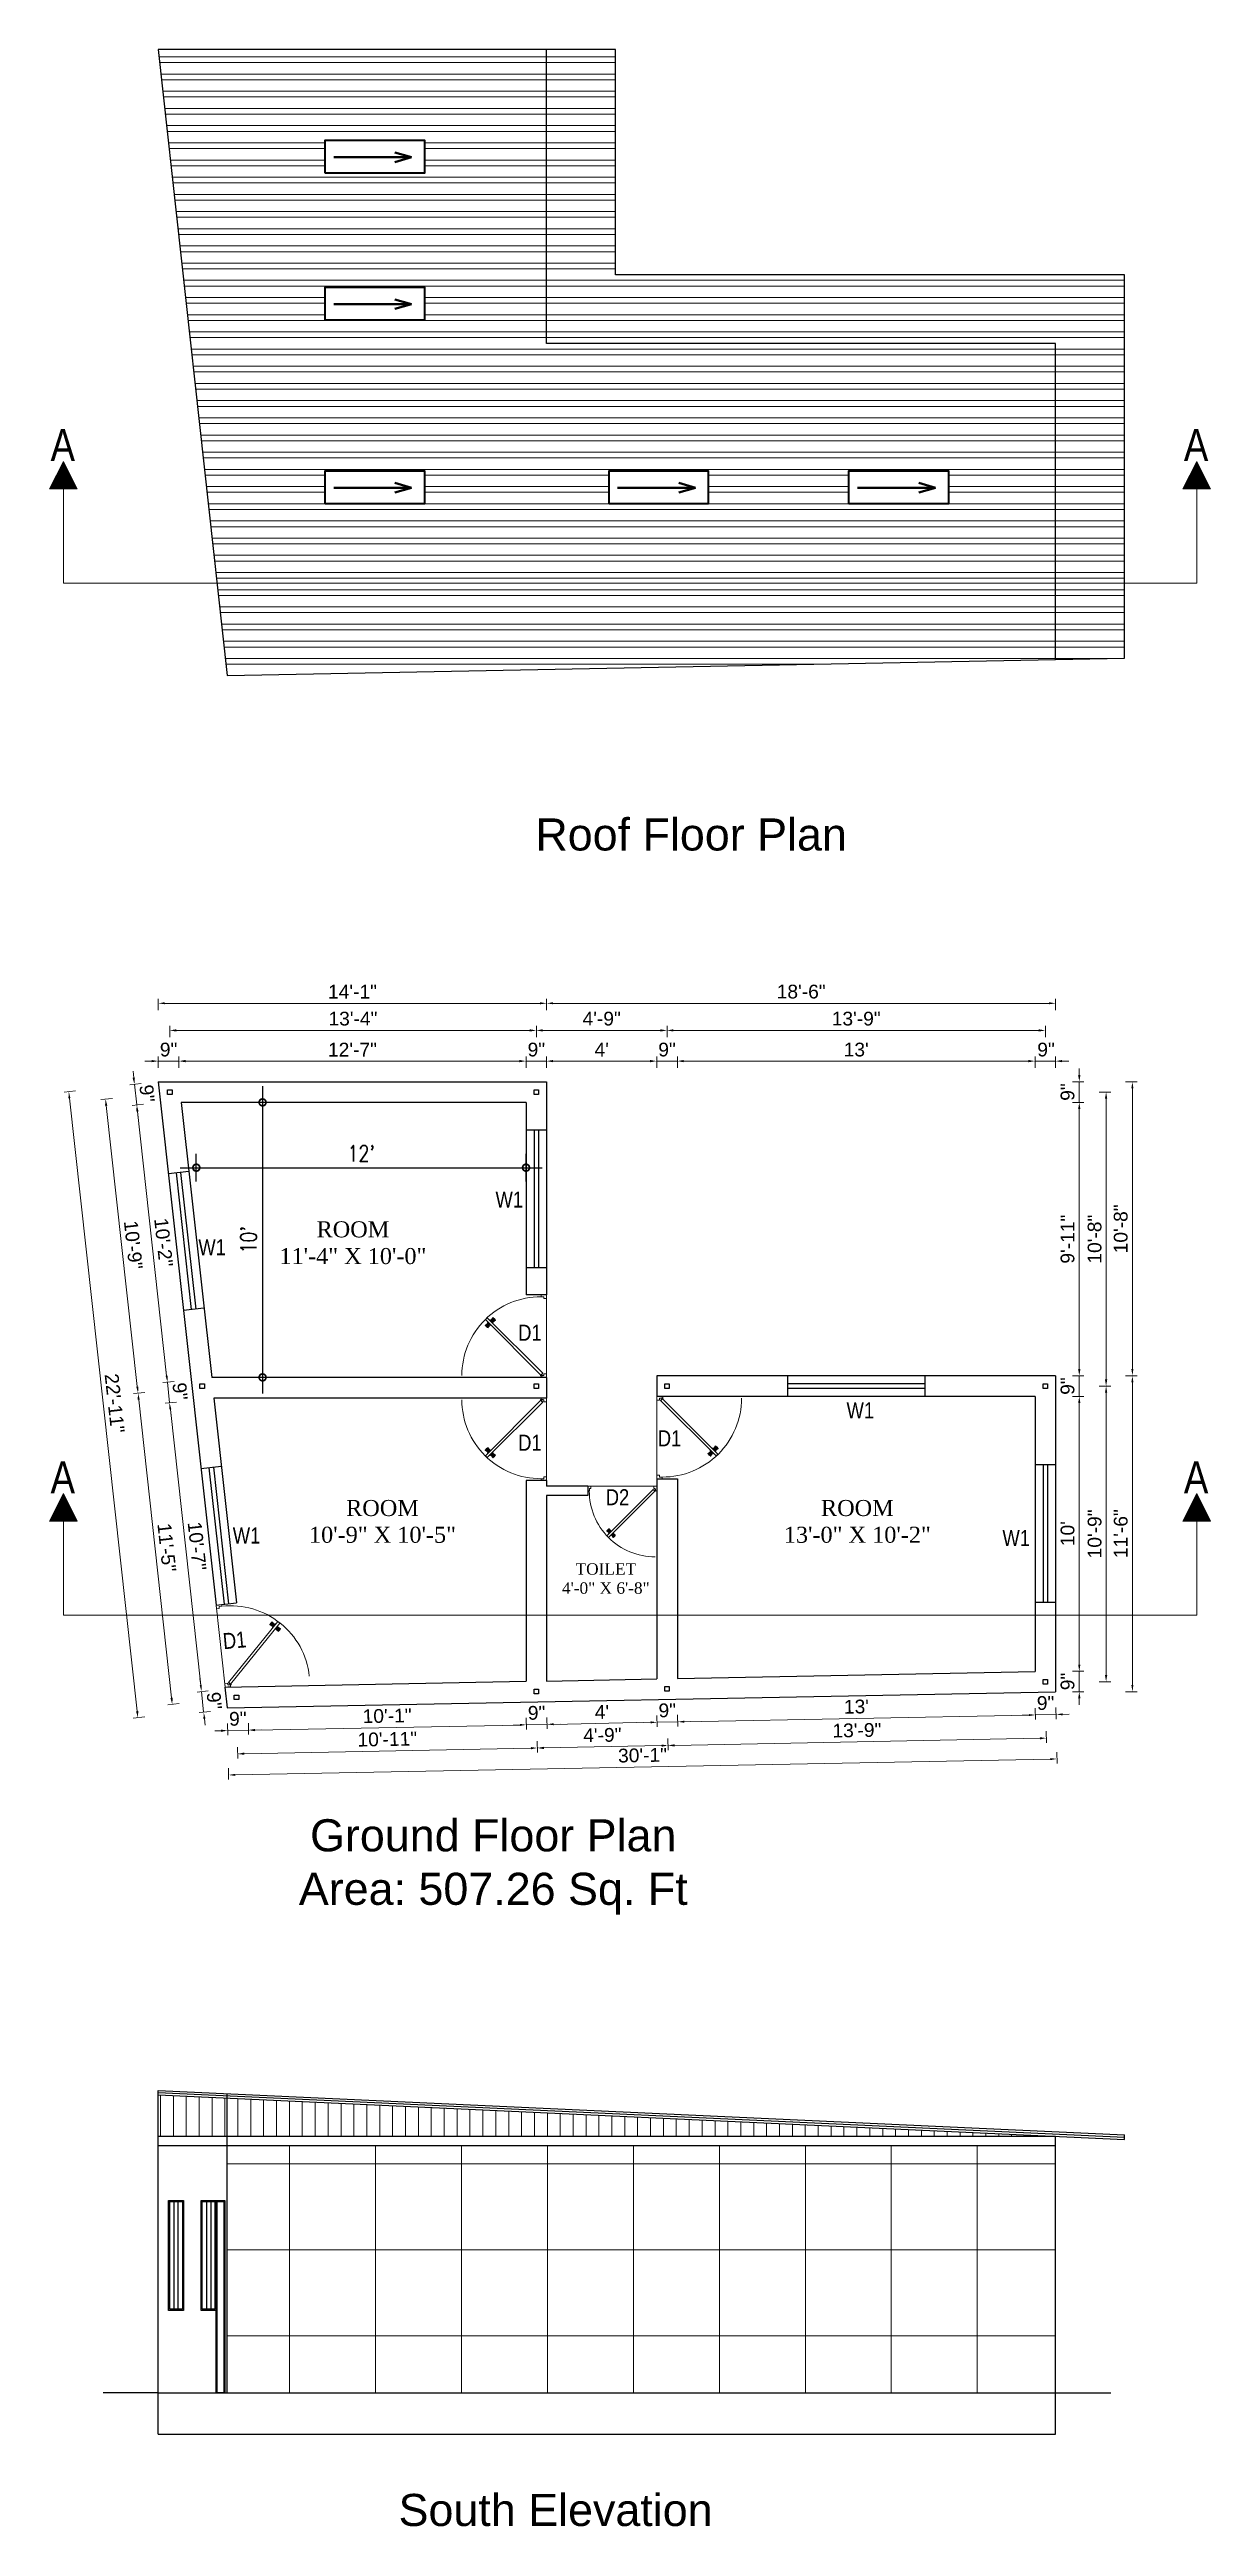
# Model space of a CAD drawing. Header units: inches. Extents: x 392906 to 410488, y -52747 to -40742.
# Drawn here: x 399158 to 399664, y -51430 to -50349 of the extents above; entities that cross this region are included whole.
import ezdxf

# ---------------------------------------------------------------- set-up
doc = ezdxf.new("R2010")
doc.units = ezdxf.units.IN
doc.header["$LTSCALE"] = 2
doc.header["$MEASUREMENT"] = 0
doc.header["$PDMODE"] = 34
doc.layers.get('0').update_dxf_attribs({"linetype": 'CONTINUOUS'})
doc.layers.get('DEFPOINTS').update_dxf_attribs({"color": 141, "linetype": 'CONTINUOUS'})
for name, color, linetype, lineweight in [('1', 7, 'CONTINUOUS', 13), ('DIM_LINE', 173, 'CONTINUOUS', 20), ('door', 20, 'CONTINUOUS', 35), ('DOOR & WIN', 1, 'CONTINUOUS', 25), ('PUERTAS', 7, 'CONTINUOUS', 9), ('steps', 253, 'CONTINUOUS', 20), ('WALL - A', 1, 'CONTINUOUS', 40)]:
    doc.layers.add(name, color=color, linetype=linetype, lineweight=lineweight)
doc.styles.add('Lettring Text', font='arial.ttf')
doc.styles.add('ROMANS', font='Romans.shx', dxfattribs={"width": 0.8})
doc.styles.get("Standard").update_dxf_attribs({"font": 'ARIALN.TTF'})
doc.dimstyles.new('8 SCALE', dxfattribs={"dimscale": 0, "dimtxt": 7, "dimasz": 6, "dimexe": 6, "dimexo": 2, "dimgap": 2, "dimtad": 1, "dimdec": 0, "dimzin": 0, "dimdsep": 46, "dimlunit": 4, "dimtxsty": 'ROMANS', "dimblk": 'DOTSMALL', "dimcen": 0, "dimdle": 7, "dimclrd": 8, "dimclre": 8, "dimclrt": 3, "dimadec": 0, "dimazin": 0, "dimtfac": 1, "dimtdec": 0, "dimtofl": 0, "dimtmove": 2, "dimatfit": 3, "dimfxl": 6, "dimfxlon": 1, "dimtolj": 1, "dimtzin": 0, "dimarcsym": 0})
doc.dimstyles.new('Copy of Standard', dxfattribs={"dimtxt": 6, "dimasz": 2.875, "dimexe": 2, "dimexo": 4, "dimgap": 2, "dimtad": 1, "dimdec": 0, "dimrnd": 1, "dimzin": 0, "dimdsep": 46, "dimlunit": 4, "dimtxsty": 'Lettring Text', "dimcen": 0.1, "dimclrd": 7, "dimclre": 7, "dimclrt": 7, "dimazin": 0, "dimtfac": 0.645, "dimtdec": 0, "dimtmove": 1, "dimatfit": 0, "dimfxl": 3, "dimfxlon": 1, "dimtfillclr": 256, "dimtolj": 1, "dimtzin": 0, "dimlwd": -1, "dimlwe": -1, "dimarcsym": 2})

msp = doc.modelspace()

# ---------------------------------------------------------------- texts
at = {"color": 7, "linetype": 'ByBlock', "lineweight": 5, "char_height": 14}
for s, insert, width, attachment_point in [('A', (399169, -50514.5), 26.58, 3), ('A', (399663.3, -50514.5), 26.58, 3), ('{\\fArial CE|b0|i0|c0|p34;Roof\\fArial CE|b0|i0|c238|p34; Floor Plan}', (399437.7, -50691.5), 235.547, 5), ('A', (399169, -50964.9), 26.58, 3), ('A', (399663.3, -50964.9), 26.58, 3), ('{\\fArial CE|b0|i0|c238|p34;Ground Floor Plan\\PArea: \\fArial CE|b0|i0|c0|p34;507.26\\fArial CE|b0|i0|c238|p34; Sq. Ft}', (399351.4, -51141.9), 235.547, 5), ('{\\fArial CE|b0|i0|c0|p34;South Elevation}', (399378.6, -51422.6), 235.547, 5)]:
    msp.add_mtext(s, dxfattribs=dict(at, insert=insert, width=width, attachment_point=attachment_point))
at = {"layer": 'steps', "color": 7, "ltscale": 0.3}
for s, insert, char_height, width, attachment_point in [('W1', (399358.4, -50854.2), 7, 18.621, 8), ('{\\fTimes New Roman|b0|i0|c0|p18;ROOM\\P11\'-4" X 10\'-0"}', (399290.2, -50860.2), 7, 67.662, 2), ('W1', (399228.8, -50875), 7, 18.621, 8), ('W1', (399511.5, -50946.2), 7, 18.621, 8), ('{\\fTimes New Roman|b0|i0|c0|p18;ROOM\\P10\'-9" X 10\'-5"}', (399303.1, -50981.8), 7, 67.662, 2), ('{\\fTimes New Roman|b0|i0|c0|p18;ROOM\\P13\'-0" X 10\'-2"}', (399510.2, -50981.8), 7, 67.662, 2), ('W1', (399243.8, -51000.8), 7, 18.621, 8), ('W1', (399579.5, -51001.9), 7, 18.621, 8), ('{\\fTimes New Roman|b0|i0|c0|p18;TOILET\\P4\'-0" X 6\'-8"}', (399400.5, -51009.4), 5, 67.662, 2)]:
    msp.add_mtext(s, dxfattribs=dict(at, insert=insert, char_height=char_height, width=width, attachment_point=attachment_point))
at = {"layer": 'steps', "color": 7, "ltscale": 0.3, "char_height": 7}
for s, insert, attachment_point in [('{\\W1;D1}', (399367.4, -50912.3), 8), ('{\\W1;D1}', (399367.4, -50953.3), 2), ('{\\W1;D1}', (399428.3, -50951.4), 2), ('D2', (399405.6, -50977.1), 2)]:
    msp.add_mtext_dynamic_manual_height_columns(s, width=18.621, gutter_width=40, heights=[0], dxfattribs=dict(at, insert=insert, attachment_point=attachment_point))
at = {"layer": 'steps', "color": 7, "ltscale": 0.3, "insert": (399238.9, -51046.5), "char_height": 7, "attachment_point": 8, "rotation": 5.0252}
msp.add_mtext_dynamic_manual_height_columns('{\\W1;D1}', width=18.621, gutter_width=40, heights=[0], dxfattribs=at)

# ---------------------------------------------------------------- blocks, each defined once
blk = doc.blocks.new('3ft')
at = {"layer": 'PUERTAS', "color": 6}
for p, q in [((1, 2.5), (25.2, 26.7)), ((26, 25.9), (1.8, 1.6)), ((26, 25.9), (25.2, 26.7)), ((0, 2.4), (0, 0)), ((0.7, 2.4), (0, 2.4)), ((1.6, 0), (0, 0)), ((0.7, 1.5), (0.7, 2.4)), ((0.8, 1.5), (0.7, 1.5)), ((0.8, 1.5), (0.8, 2.4)), ((0.8, 1.2), (0.8, 1.5)), ((1.6, 1.2), (0.8, 1.2)), ((1.6, 1.8), (0.9, 2.5)), ((1.6, 1.9), (1, 2.5)), ((1.6, 1.9), (1.6, 1.8)), ((1.8, 1.6), (1.6, 1.8)), ((1.6, 0), (1.6, 1.2)), ((34.4, 0), (34.4, 1.2)), ((34.4, 1.2), (35.2, 1.2)), ((34.4, 0), (36, 0)), ((35.2, 1.2), (35.2, 2.4)), ((35.2, 2.4), (36, 2.4)), ((36, 0), (36, 2.4))]:
    blk.add_line(p, q, dxfattribs=at)
at = {"layer": 'PUERTAS', "color": 8}
for p, q in [((22.6, 24.9), (21.6, 25.7)), ((22.6, 25), (21.7, 25.7)), ((22.7, 25.1), (21.8, 25.9)), ((22.1, 26.3), (22, 26.1)), ((22.9, 25.2), (22, 26.1)), ((22.1, 26.3), (22.3, 26.4)), ((22.3, 26.4), (22.3, 26.4)), ((23.2, 25.5), (22.3, 26.4)), ((23.3, 25.7), (22.5, 26.6)), ((23.5, 25.8), (22.7, 26.8)), ((23.4, 25.8), (22.7, 26.7)), ((22.7, 24.3), (23, 24.8)), ((23, 25), (22.8, 25.1)), ((23, 25), (22.9, 25.2)), ((23, 25), (22.9, 25.1)), ((22.9, 24.5), (23.1, 24.9)), ((23.1, 25.1), (23, 25.2)), ((23.1, 24.8), (23.2, 25)), ((23.3, 25.3), (23.2, 25.4)), ((23.4, 25.4), (23.3, 25.6)), ((23.4, 25.4), (23.3, 25.5)), ((23.4, 25.4), (23.3, 25.5)), ((23.3, 24.9), (23.3, 25.1)), ((23.5, 25.1), (23.3, 25.1)), ((23.6, 25.3), (23.4, 25.2)), ((23.9, 25.5), (23.5, 25.3)), ((24.1, 25.7), (23.6, 25.4)), ((23.6, 23.4), (24.1, 23.7)), ((23.8, 23.6), (24.2, 23.8)), ((24.1, 23.8), (24.3, 23.9)), ((24.2, 24), (24.4, 24)), ((24.2, 23.3), (25, 22.3)), ((24.3, 23.7), (24.4, 23.6)), ((24.3, 23.7), (24.5, 23.6)), ((24.3, 23.6), (24.4, 23.5)), ((24.3, 23.3), (25.1, 22.4)), ((24.4, 24.2), (24.4, 24)), ((24.4, 23.8), (24.5, 23.7)), ((24.4, 23.4), (25.2, 22.5)), ((24.6, 24.3), (24.5, 24.1)), ((24.5, 23.6), (25.4, 22.7)), ((24.8, 24.6), (24.6, 24.2)), ((24.6, 24), (24.7, 23.9)), ((25, 24.8), (24.7, 24.3)), ((24.7, 24.1), (24.8, 23.9)), ((24.7, 24.1), (24.8, 24)), ((24.8, 24.1), (24.9, 24)), ((24.8, 23.8), (25.7, 23)), ((25, 24), (25.9, 23.2)), ((25.1, 24.2), (26.1, 23.4)), ((25.1, 24.1), (26, 23.3)), ((25.6, 22.8), (25.4, 22.7)), ((25.6, 22.8), (25.7, 23)), ((25.7, 23), (25.7, 23)), ((0, 0), (36, 0))]:
    blk.add_line(p, q, dxfattribs=at)
at = {"layer": 'PUERTAS', "color": 1}
for p, q in [((21.7, 25.8), (22.1, 26.3)), ((21.7, 25.7), (22.2, 26.2)), ((21.7, 25.8), (21.7, 25.8)), ((22.5, 25), (21.7, 25.6)), ((22.6, 26.7), (22.1, 26.3)), ((22.7, 26.7), (22.2, 26.2)), ((22.6, 26.7), (22.6, 26.7)), ((22.6, 25), (23, 25.4)), ((22.6, 24.3), (22.9, 24.7)), ((22.6, 24.1), (22.6, 24.1)), ((22.7, 25.1), (22.7, 25.1)), ((23.4, 25.9), (22.8, 26.7)), ((22.8, 25.1), (23.1, 25.3)), ((22.9, 25), (22.8, 25.1)), ((22.9, 24.9), (23.2, 25.2)), ((22.9, 24.8), (22.9, 24.8)), ((22.9, 24.7), (22.9, 24.7)), ((23.4, 25.8), (23, 25.4)), ((23.3, 25.6), (23.1, 25.3)), ((23.5, 25.5), (23.2, 25.2)), ((23.3, 25.7), (23.3, 25.7)), ((23.4, 25.5), (23.3, 25.6)), ((23.4, 23.3), (23.4, 23.3)), ((23.6, 25.5), (23.6, 25.5)), ((23.6, 23.3), (24, 23.6)), ((24.1, 25.8), (23.7, 25.5)), ((23.7, 25.5), (23.7, 25.5)), ((24, 23.6), (24, 23.6)), ((24.1, 23.6), (24.1, 23.6)), ((24.3, 25.8), (24.3, 25.8)), ((24.3, 23.6), (24.5, 23.9)), ((24.3, 23.3), (24.7, 23.7)), ((24.3, 23.6), (24.4, 23.5)), ((24.3, 23.2), (24.9, 22.4)), ((24.4, 23.5), (24.6, 23.8)), ((24.4, 23.4), (24.4, 23.4)), ((24.8, 24.1), (24.5, 23.9)), ((24.9, 24), (24.6, 23.8)), ((25.1, 24.1), (24.7, 23.7)), ((25.1, 24.8), (24.8, 24.4)), ((24.8, 24.4), (24.8, 24.4)), ((24.8, 24.3), (24.8, 24.3)), ((24.8, 24.1), (24.9, 24)), ((25, 24), (25, 24)), ((25, 22.4), (25.5, 22.9)), ((25.1, 25), (25.1, 25)), ((25.1, 22.4), (25.6, 22.8)), ((25.1, 22.4), (25.1, 22.4)), ((25.2, 24.1), (26, 23.5)), ((26, 23.4), (25.5, 22.9)), ((26, 23.3), (25.6, 22.8)), ((26, 23.3), (26, 23.3))]:
    blk.add_line(p, q, dxfattribs=at)
at = {"layer": 'PUERTAS', "color": 2}
for p, q in [((22, 26.1), (22, 26.1)), ((25.4, 22.7), (25.4, 22.7))]:
    blk.add_line(p, q, dxfattribs=at)
at = {"layer": 'PUERTAS', "color": 6}
for radius in [0.155, 0.0752]:
    blk.add_circle((0.8, 2.6), radius, dxfattribs=at)
blk.add_arc((0.8, 2.6), 34.4, 359.7285, 90.0333, dxfattribs=at)
at = {"layer": 'PUERTAS', "color": 1}
for centre, start, end in [((22.5, 25), 231.0764, 315), ((22.7, 24.2), 135, 225), ((22.7, 26.7), 38.9236, 135), ((22.8, 25.1), 225, 315), ((23, 24.9), 135, 219.7428), ((22.9, 24.8), 315, 39.7428), ((23.3, 25.6), 315, 45), ((23.4, 25.9), 315, 38.9236), ((23.5, 23.4), 225, 315), ((23.5, 25.4), 50.2572, 135), ((23.6, 25.5), 230.2572, 315), ((24.1, 23.6), 50.2572, 135), ((24.2, 25.7), 45, 135), ((24.2, 23.7), 230.2572, 315), ((24.3, 23.2), 135, 218.9236), ((24.4, 23.5), 135, 225), ((24.8, 24.3), 135, 219.7428), ((24.7, 24.2), 315, 39.7428), ((24.9, 24), 45, 135), ((25, 22.4), 218.9236, 315), ((25, 24.9), 315, 45), ((25.2, 24.1), 51.0764, 135), ((26, 23.4), 315, 51.0764)]:
    blk.add_arc(centre, 0.08, start, end, dxfattribs=at)
blk = doc.blocks.new('*U199')
at = {"color": 3, "xscale": -1}
blk.add_blockref('3ft', (42, 0), dxfattribs=at)
blk = doc.blocks.new('2ft6in')
at = {"layer": 'PUERTAS', "color": 2}
for p, q in [((0.8, 2.1), (21, 22.3)), ((18.3, 21.8), (18.3, 21.8)), ((21.7, 21.6), (21, 22.3)), ((21.7, 21.6), (1.5, 1.4)), ((21.2, 18.9), (21.2, 18.9)), ((0, 2), (0, 0)), ((0.6, 2), (0, 2)), ((1.3, 0), (0, 0)), ((0.6, 1.3), (0.6, 2)), ((0.7, 1.3), (0.6, 1.3)), ((0.7, 1.3), (0.7, 2)), ((0.7, 1), (0.7, 1.3)), ((1.3, 1), (0.7, 1)), ((1.4, 1.6), (0.8, 2.1)), ((1.3, 1.5), (0.8, 2.1)), ((1.4, 1.6), (1.3, 1.5)), ((1.5, 1.4), (1.3, 1.5)), ((1.3, 0), (1.3, 1)), ((28.7, 0), (28.7, 1)), ((28.7, 1), (29.3, 1)), ((28.7, 0), (30, 0)), ((29.3, 1), (29.3, 2)), ((29.3, 2), (30, 2)), ((30, 0), (30, 2))]:
    blk.add_line(p, q, dxfattribs=at)
at = {"layer": 'PUERTAS', "color": 1}
for p, q in [((18.1, 21.5), (18.5, 21.9)), ((18.1, 21.4), (18.5, 21.9)), ((18.9, 22.3), (18.5, 21.9)), ((18.8, 22.2), (18.5, 21.9)), ((18.8, 22.2), (18.8, 22.2)), ((19.5, 21.6), (19, 22.3)), ((18.1, 21.5), (18.1, 21.5)), ((18.7, 20.8), (18.1, 21.3)), ((18.8, 20.8), (19.2, 21.2)), ((18.8, 20.2), (19.1, 20.6)), ((18.9, 20.1), (18.8, 20.1)), ((18.9, 20.9), (18.9, 20.9)), ((19, 20.9), (19.2, 21.1)), ((19.1, 20.8), (19, 20.9)), ((19.1, 20.8), (19.3, 21)), ((19.1, 20.7), (19.1, 20.7)), ((19.1, 20.6), (19.1, 20.6)), ((19.5, 21.5), (19.2, 21.2)), ((19.5, 21.3), (19.2, 21.1)), ((19.5, 21.2), (19.3, 21)), ((19.4, 21.4), (19.5, 21.4)), ((19.5, 21.2), (19.4, 21.3)), ((19.5, 19.4), (19.5, 19.4)), ((19.6, 21.2), (19.6, 21.2)), ((19.6, 19.4), (20, 19.7)), ((20.1, 21.5), (19.7, 21.2)), ((19.7, 21.2), (19.7, 21.2)), ((20, 19.7), (20, 19.7)), ((20.1, 19.7), (20.1, 19.7)), ((20.2, 21.5), (20.2, 21.5)), ((20.2, 19.7), (20.4, 19.9)), ((20.2, 19.4), (20.6, 19.8)), ((20.2, 19.7), (20.3, 19.6)), ((20.2, 19.3), (20.8, 18.6)), ((20.3, 19.6), (20.5, 19.8)), ((20.3, 19.5), (20.3, 19.5)), ((20.6, 20.1), (20.4, 19.9)), ((20.7, 20), (20.5, 19.8)), ((20.7, 20.2), (20.6, 20.2)), ((20.9, 20.1), (20.6, 19.8)), ((20.6, 20.1), (20.7, 20)), ((20.9, 20.7), (20.7, 20.3)), ((20.7, 20.3), (20.7, 20.3)), ((20.8, 20), (20.8, 20)), ((20.9, 20.8), (20.9, 20.8)), ((20.9, 18.6), (21.3, 19.1)), ((20.9, 18.7), (21.3, 19)), ((20.9, 18.7), (20.9, 18.7)), ((21, 20.1), (21.7, 19.6)), ((21.7, 19.5), (21.3, 19.1)), ((21.7, 19.4), (21.3, 19)), ((21.6, 19.4), (21.7, 19.4))]:
    blk.add_line(p, q, dxfattribs=at)
at = {"layer": 'PUERTAS', "color": 8}
for p, q in [((18.4, 21.9), (18.3, 21.8)), ((19.1, 21), (18.3, 21.7)), ((18.4, 21.9), (18.6, 22)), ((18.6, 22), (18.6, 22)), ((19.3, 21.3), (18.6, 22)), ((19.4, 21.4), (18.8, 22.1)), ((19.6, 21.5), (18.9, 22.3)), ((19.5, 21.5), (18.9, 22.3)), ((18.8, 20.8), (18, 21.4)), ((18.9, 20.8), (18.1, 21.5)), ((19, 20.9), (18.2, 21.6)), ((18.9, 20.3), (19.2, 20.7)), ((19.1, 20.8), (19, 20.9)), ((19.2, 20.9), (19.1, 21)), ((19.1, 20.8), (19.1, 20.9)), ((19.1, 20.4), (19.3, 20.8)), ((19.3, 20.9), (19.2, 21)), ((19.4, 21.1), (19.3, 21.2)), ((19.3, 20.6), (19.3, 20.8)), ((19.5, 21.2), (19.4, 21.3)), ((19.5, 21.2), (19.4, 21.3)), ((19.5, 21.1), (19.4, 21.2)), ((19.4, 20.8), (19.4, 20.9)), ((19.6, 20.9), (19.4, 20.9)), ((19.7, 21.1), (19.5, 21)), ((20.1, 21.4), (19.6, 21.1)), ((19.9, 21.2), (19.6, 21.1)), ((19.7, 19.5), (20.1, 19.8)), ((19.9, 19.7), (20.2, 19.8)), ((20.1, 19.9), (20.3, 19.9)), ((20.2, 20), (20.3, 20)), ((20.2, 19.7), (20.3, 19.6)), ((20.2, 19.7), (20.3, 19.6)), ((20.2, 19.4), (20.9, 18.7)), ((20.2, 19.4), (20.8, 18.6)), ((20.3, 20.1), (20.4, 20)), ((20.3, 19.8), (20.4, 19.7)), ((20.3, 19.5), (21, 18.8)), ((20.5, 20.3), (20.4, 20.1)), ((20.4, 19.8), (20.4, 19.7)), ((20.7, 20.5), (20.5, 20.2)), ((20.5, 20), (20.6, 19.9)), ((20.5, 19.6), (21.1, 18.9)), ((20.8, 20.6), (20.6, 20.2)), ((20.6, 20.1), (20.7, 20)), ((20.6, 20.1), (20.7, 20)), ((20.6, 20), (20.7, 20)), ((20.7, 19.9), (21.4, 19.2)), ((20.8, 20), (21.6, 19.3)), ((20.9, 20.1), (21.7, 19.5)), ((21, 20.1), (21.7, 19.5)), ((21.3, 19), (21.2, 18.9)), ((21.3, 19), (21.4, 19.1)), ((21.4, 19.2), (21.4, 19.1)), ((0, 0), (30, 0))]:
    blk.add_line(p, q, dxfattribs=at)
at = {"layer": 'PUERTAS', "color": 2}
for radius in [0.129, 0.0627]:
    blk.add_circle((0.7, 2.1), radius, dxfattribs=at)
at = {"layer": 'PUERTAS', "color": 8}
blk.add_arc((0.7, 2.1), 28.7, 359.7285, 90.0333, dxfattribs=at)
at = {"layer": 'PUERTAS', "color": 1}
for centre, start, end in [((18.9, 22.2), 38.9236, 135), ((18.8, 20.8), 231.0764, 315), ((18.9, 20.2), 135, 225), ((19, 20.9), 225, 315), ((19.2, 20.7), 135, 219.7428), ((19.1, 20.6), 315, 39.7428), ((19.5, 21.6), 315, 38.9236), ((19.4, 21.4), 315, 45), ((19.6, 21.2), 50.2572, 135), ((19.6, 19.5), 225, 315), ((19.7, 21.3), 230.2572, 315), ((20.1, 19.6), 50.2572, 135), ((20.2, 21.4), 45, 135), ((20.2, 19.7), 230.2572, 315), ((20.3, 19.4), 135, 218.9236), ((20.4, 19.5), 135, 225), ((20.7, 20.3), 135, 219.7428), ((20.6, 20.2), 315, 39.7428), ((20.8, 20), 45, 135), ((20.8, 18.7), 218.9236, 315), ((20.9, 20.7), 315, 45), ((21, 20.1), 51.0764, 135), ((21.7, 19.5), 315, 51.0764)]:
    blk.add_arc(centre, 0.0667, start, end, dxfattribs=at)
blk = doc.blocks.new('*U202')
at = {"color": 3}
blk.add_blockref('2ft6in', (0, 0), dxfattribs=at)
blk = doc.blocks.new('*D1077')
at = {"layer": 'DEFPOINTS', "color": 0, "ltscale": 0.5, "transparency": 16777216}
for p in [(399205.3, -50799.3), (399206.3, -50808.3), (399195.9, -50809.4)]:
    blk.add_point(p, dxfattribs=at)
at = {"layer": 'steps', "color": 7, "ltscale": 0.5, "transparency": 16777216}
for p, q in [((399194.6, -50797.6), (399194.3, -50794.7)), ((399197.9, -50800.1), (399192.9, -50800.7)), ((399194.9, -50800.4), (399195.9, -50809.4)), ((399198.9, -50809.1), (399193.9, -50809.7)), ((399196.2, -50812.3), (399196.5, -50815.2))]:
    blk.add_line(p, q, dxfattribs=at)
for points in [[(399195.1, -50797.5), (399194.1, -50797.6), (399194.9, -50800.4)], [(399196.7, -50812.2), (399195.7, -50812.3), (399195.9, -50809.4)]]:
    blk.add_solid(points, dxfattribs=at)
at = {"layer": 'steps', "color": 7, "ltscale": 0.5, "transparency": 16777216, "insert": (399200.4, -50804.4), "char_height": 6, "attachment_point": 5, "rotation": 276.296, "style": 'Lettring Text'}
blk.add_mtext('\\A1;9"', dxfattribs=at)
blk = doc.blocks.new('*D1078')
at = {"layer": 'DEFPOINTS', "color": 0, "ltscale": 0.5, "transparency": 16777216}
for p in [(399206.3, -50808.3), (399209.3, -50930.4), (399228.6, -50928.3)]:
    blk.add_point(p, dxfattribs=at)
at = {"layer": 'steps', "color": 7, "ltscale": 0.5, "transparency": 16777216}
for p, q in [((399198.9, -50809.1), (399193.9, -50809.7)), ((399196.2, -50812.3), (399208.9, -50927.6)), ((399212.2, -50930.1), (399207.3, -50930.6))]:
    blk.add_line(p, q, dxfattribs=at)
for points in [[(399196.7, -50812.2), (399195.7, -50812.3), (399195.9, -50809.4)], [(399209.4, -50927.5), (399208.5, -50927.6), (399209.3, -50930.4)]]:
    blk.add_solid(points, dxfattribs=at)
at = {"layer": 'steps', "color": 7, "ltscale": 0.5, "transparency": 16777216, "insert": (399207.6, -50869.4), "char_height": 6, "attachment_point": 5, "rotation": 276.296, "style": 'Lettring Text'}
blk.add_mtext('\\A1;10\'-2"', dxfattribs=at)
blk = doc.blocks.new('*D1079')
at = {"layer": 'DEFPOINTS', "color": 0, "ltscale": 0.5, "transparency": 16777216}
for p in [(399228.6, -50928.3), (399229.6, -50937.3), (399210.2, -50939.4)]:
    blk.add_point(p, dxfattribs=at)
at = {"layer": 'steps', "color": 7, "ltscale": 0.5, "transparency": 16777216}
for p, q in [((399208.9, -50927.6), (399208.6, -50924.7)), ((399212.2, -50930.1), (399207.3, -50930.6)), ((399209.3, -50930.4), (399210.2, -50939.4)), ((399213.2, -50939.1), (399208.3, -50939.6)), ((399210.6, -50942.3), (399210.9, -50945.1))]:
    blk.add_line(p, q, dxfattribs=at)
for points in [[(399209.4, -50927.5), (399208.5, -50927.6), (399209.3, -50930.4)], [(399211, -50942.2), (399210.1, -50942.3), (399210.2, -50939.4)]]:
    blk.add_solid(points, dxfattribs=at)
at = {"layer": 'steps', "color": 7, "ltscale": 0.5, "transparency": 16777216, "insert": (399214.8, -50934.4), "char_height": 6, "attachment_point": 5, "rotation": 276.296, "style": 'Lettring Text'}
blk.add_mtext('\\A1;9"', dxfattribs=at)
blk = doc.blocks.new('*D1080')
at = {"layer": 'DEFPOINTS', "color": 0, "ltscale": 0.5, "transparency": 16777216}
for p in [(399229.6, -50937.3), (399224.1, -51065.4), (399243.5, -51063.3)]:
    blk.add_point(p, dxfattribs=at)
at = {"layer": 'steps', "color": 7, "ltscale": 0.5, "transparency": 16777216}
for p, q in [((399213.2, -50939.1), (399208.3, -50939.6)), ((399210.6, -50942.3), (399223.8, -51062.6)), ((399227.1, -51065.1), (399222.2, -51065.7))]:
    blk.add_line(p, q, dxfattribs=at)
for points in [[(399211, -50942.2), (399210.1, -50942.3), (399210.2, -50939.4)], [(399224.3, -51062.5), (399223.4, -51062.6), (399224.1, -51065.4)]]:
    blk.add_solid(points, dxfattribs=at)
at = {"layer": 'steps', "color": 7, "ltscale": 0.5, "transparency": 16777216, "insert": (399222.2, -51001.9), "char_height": 6, "attachment_point": 5, "rotation": 276.296, "style": 'Lettring Text'}
blk.add_mtext('\\A1;10\'-7"', dxfattribs=at)
blk = doc.blocks.new('*D1081')
at = {"layer": 'DEFPOINTS', "color": 0, "ltscale": 0.5, "transparency": 16777216}
for p in [(399243.5, -51063.3), (399225.1, -51074.4), (399244.4, -51072.3)]:
    blk.add_point(p, dxfattribs=at)
at = {"layer": 'steps', "color": 7, "ltscale": 0.5, "transparency": 16777216}
for p, q in [((399227.1, -51065.1), (399222.2, -51065.7)), ((399223.8, -51062.6), (399223.5, -51059.7)), ((399224.1, -51065.4), (399225.1, -51074.4)), ((399228.1, -51074.1), (399223.1, -51074.6)), ((399225.5, -51077.3), (399225.8, -51080.1))]:
    blk.add_line(p, q, dxfattribs=at)
for points in [[(399224.3, -51062.5), (399223.4, -51062.6), (399224.1, -51065.4)], [(399225.9, -51077.2), (399225, -51077.3), (399225.1, -51074.4)]]:
    blk.add_solid(points, dxfattribs=at)
at = {"layer": 'steps', "color": 7, "ltscale": 0.5, "transparency": 16777216, "insert": (399229.7, -51069.4), "char_height": 6, "attachment_point": 5, "rotation": 276.296, "style": 'Lettring Text'}
blk.add_mtext('\\A1;9"', dxfattribs=at)
blk = doc.blocks.new('*D1055')
at = {"layer": 'DEFPOINTS', "color": 0, "ltscale": 0.5, "transparency": 16777216}
for p in [(399210.3, -50803.8), (399196.5, -50935.2), (399224.5, -50932.1)]:
    blk.add_point(p, dxfattribs=at)
at = {"layer": 'steps', "color": 7, "ltscale": 0.5, "transparency": 16777216}
for p, q in [((399185.3, -50806.6), (399180.3, -50807.1)), ((399182.6, -50809.7), (399196.1, -50932.3)), ((399199.4, -50934.9), (399194.5, -50935.4))]:
    blk.add_line(p, q, dxfattribs=at)
for points in [[(399183.1, -50809.7), (399182.1, -50809.8), (399182.3, -50806.9)], [(399196.6, -50932.3), (399195.7, -50932.4), (399196.5, -50935.2)]]:
    blk.add_solid(points, dxfattribs=at)
at = {"layer": 'steps', "color": 7, "ltscale": 0.5, "transparency": 16777216, "insert": (399194.4, -50870.5), "char_height": 6, "attachment_point": 5, "rotation": 276.296, "style": 'Lettring Text'}
blk.add_mtext('\\A1;10\'-9"', dxfattribs=at)
blk = doc.blocks.new('*D1056')
at = {"layer": 'DEFPOINTS', "color": 0, "ltscale": 0.5, "transparency": 16777216}
for p in [(399224.5, -50932.1), (399239.4, -51067.9), (399211.4, -51071)]:
    blk.add_point(p, dxfattribs=at)
at = {"layer": 'steps', "color": 7, "ltscale": 0.5, "transparency": 16777216}
for p, q in [((399199.4, -50934.9), (399194.5, -50935.4)), ((399196.8, -50938.1), (399211.1, -51068.1)), ((399214.4, -51070.6), (399209.4, -51071.2))]:
    blk.add_line(p, q, dxfattribs=at)
for points in [[(399197.2, -50938), (399196.3, -50938.1), (399196.5, -50935.2)], [(399211.6, -51068.1), (399210.6, -51068.2), (399211.4, -51071)]]:
    blk.add_solid(points, dxfattribs=at)
at = {"layer": 'steps', "color": 7, "ltscale": 0.5, "transparency": 16777216, "insert": (399209, -51002.5), "char_height": 6, "attachment_point": 5, "rotation": 276.296, "style": 'Lettring Text'}
blk.add_mtext('\\A1;11\'-5"', dxfattribs=at)
blk = doc.blocks.new('*D1057')
at = {"layer": 'DEFPOINTS', "color": 0, "ltscale": 0.5, "transparency": 16777216}
for p in [(399205.3, -50799.3), (399196.4, -51076.8), (399235.4, -51072.5)]:
    blk.add_point(p, dxfattribs=at)
at = {"layer": 'steps', "color": 7, "ltscale": 0.5, "transparency": 16777216}
for p, q in [((399169.2, -50803.3), (399164.3, -50803.8)), ((399166.6, -50806.5), (399196.1, -51073.9)), ((399199.4, -51076.4), (399194.4, -51077))]:
    blk.add_line(p, q, dxfattribs=at)
for points in [[(399167, -50806.4), (399166.1, -50806.5), (399166.3, -50803.6)], [(399196.6, -51073.9), (399195.6, -51074), (399196.4, -51076.8)]]:
    blk.add_solid(points, dxfattribs=at)
at = {"layer": 'steps', "color": 7, "ltscale": 0.5, "transparency": 16777216, "insert": (399186.3, -50939.6), "char_height": 6, "attachment_point": 5, "rotation": 276.296, "style": 'Lettring Text'}
blk.add_mtext('\\A1;22\'-11"', dxfattribs=at)
blk = doc.blocks.new('*D1058')
at = {"layer": 'DEFPOINTS', "color": 0, "ltscale": 0.5, "transparency": 16777216}
for p in [(399235.4, -51072.5), (399244.4, -51072.3), (399244.6, -51082.2)]:
    blk.add_point(p, dxfattribs=at)
at = {"layer": 'steps', "color": 7, "ltscale": 0.5, "transparency": 16777216}
for p, q in [((399232.7, -51082.5), (399229.9, -51082.5)), ((399235.5, -51079.4), (399235.6, -51084.4)), ((399235.6, -51082.4), (399244.6, -51082.2)), ((399244.6, -51079.2), (399244.7, -51084.2)), ((399247.5, -51082.2), (399250.4, -51082.1))]:
    blk.add_line(p, q, dxfattribs=at)
for points in [[(399232.7, -51082), (399232.7, -51083), (399235.6, -51082.4)], [(399247.5, -51081.7), (399247.5, -51082.7), (399244.6, -51082.2)]]:
    blk.add_solid(points, dxfattribs=at)
at = {"layer": 'steps', "color": 7, "ltscale": 0.5, "transparency": 16777216, "insert": (399240, -51077.3), "char_height": 6, "attachment_point": 5, "rotation": 1.1097, "style": 'Lettring Text'}
blk.add_mtext('\\A1;9"', dxfattribs=at)
blk = doc.blocks.new('*D1071')
at = {"layer": 'DEFPOINTS', "color": 0, "ltscale": 0.5, "transparency": 16777216}
for p in [(399244.4, -51072.3), (399365.7, -51069.9), (399365.9, -51079.9)]:
    blk.add_point(p, dxfattribs=at)
at = {"layer": 'steps', "color": 7, "ltscale": 0.5, "transparency": 16777216}
for p, q in [((399365.8, -51076.9), (399365.9, -51081.9)), ((399244.6, -51079.2), (399244.7, -51084.2)), ((399247.5, -51082.2), (399363, -51080))]:
    blk.add_line(p, q, dxfattribs=at)
for points in [[(399247.5, -51081.7), (399247.5, -51082.7), (399244.6, -51082.2)], [(399363, -51079.5), (399363, -51080.4), (399365.9, -51079.9)]]:
    blk.add_solid(points, dxfattribs=at)
at = {"layer": 'steps', "color": 7, "ltscale": 0.5, "transparency": 16777216, "insert": (399305.1, -51076), "char_height": 6, "attachment_point": 5, "rotation": 1.1097, "style": 'Lettring Text'}
blk.add_mtext('\\A1;10\'-1"', dxfattribs=at)
blk = doc.blocks.new('*D1072')
at = {"layer": 'DEFPOINTS', "color": 0, "ltscale": 0.5, "transparency": 16777216}
for p in [(399365.7, -51069.9), (399374.7, -51069.8), (399374.9, -51079.7)]:
    blk.add_point(p, dxfattribs=at)
at = {"layer": 'steps', "color": 7, "ltscale": 0.5, "transparency": 16777216}
for p, q in [((399365.8, -51076.9), (399365.9, -51081.9)), ((399374.8, -51076.7), (399374.9, -51081.7)), ((399363, -51080), (399360.1, -51080)), ((399365.9, -51079.9), (399374.9, -51079.7)), ((399377.7, -51079.7), (399380.6, -51079.6))]:
    blk.add_line(p, q, dxfattribs=at)
for points in [[(399363, -51079.5), (399363, -51080.4), (399365.9, -51079.9)], [(399377.7, -51079.2), (399377.7, -51080.1), (399374.9, -51079.7)]]:
    blk.add_solid(points, dxfattribs=at)
at = {"layer": 'steps', "color": 7, "ltscale": 0.5, "transparency": 16777216, "insert": (399370.3, -51074.7), "char_height": 6, "attachment_point": 5, "rotation": 1.1097, "style": 'Lettring Text'}
blk.add_mtext('\\A1;9"', dxfattribs=at)
blk = doc.blocks.new('*D1073')
at = {"layer": 'DEFPOINTS', "color": 0, "ltscale": 0.5, "transparency": 16777216}
for p in [(399374.7, -51069.8), (399422.7, -51068.8), (399422.9, -51078.8)]:
    blk.add_point(p, dxfattribs=at)
at = {"layer": 'steps', "color": 7, "ltscale": 0.5, "transparency": 16777216}
for p, q in [((399374.8, -51076.7), (399374.9, -51081.7)), ((399422.8, -51075.8), (399422.9, -51080.8)), ((399377.7, -51079.7), (399420, -51078.8))]:
    blk.add_line(p, q, dxfattribs=at)
for points in [[(399420, -51078.4), (399420, -51079.3), (399422.9, -51078.8)], [(399377.7, -51079.2), (399377.7, -51080.1), (399374.9, -51079.7)]]:
    blk.add_solid(points, dxfattribs=at)
at = {"layer": 'steps', "color": 7, "ltscale": 0.5, "transparency": 16777216, "insert": (399398.8, -51074.3), "char_height": 6, "attachment_point": 5, "rotation": 1.1097, "style": 'Lettring Text'}
blk.add_mtext("\\A1;4'", dxfattribs=at)
blk = doc.blocks.new('*D1074')
at = {"layer": 'DEFPOINTS', "color": 0, "ltscale": 0.5, "transparency": 16777216}
for p in [(399422.7, -51068.8), (399431.7, -51068.7), (399431.9, -51078.6)]:
    blk.add_point(p, dxfattribs=at)
at = {"layer": 'steps', "color": 7, "ltscale": 0.5, "transparency": 16777216}
for p, q in [((399422.8, -51075.8), (399422.9, -51080.8)), ((399422.9, -51078.8), (399431.9, -51078.6)), ((399431.8, -51075.6), (399431.9, -51080.6)), ((399434.7, -51078.6), (399437.6, -51078.5)), ((399420, -51078.8), (399417.1, -51078.9))]:
    blk.add_line(p, q, dxfattribs=at)
for points in [[(399420, -51078.4), (399420, -51079.3), (399422.9, -51078.8)], [(399434.7, -51078.1), (399434.7, -51079), (399431.9, -51078.6)]]:
    blk.add_solid(points, dxfattribs=at)
at = {"layer": 'steps', "color": 7, "ltscale": 0.5, "transparency": 16777216, "insert": (399427.3, -51073.6), "char_height": 6, "attachment_point": 5, "rotation": 1.1097, "style": 'Lettring Text'}
blk.add_mtext('\\A1;9"', dxfattribs=at)
blk = doc.blocks.new('*D1075')
at = {"layer": 'DEFPOINTS', "color": 0, "ltscale": 0.5, "transparency": 16777216}
for p in [(399587.7, -51065.6), (399431.7, -51068.7), (399587.9, -51075.6)]:
    blk.add_point(p, dxfattribs=at)
at = {"layer": 'steps', "color": 7, "ltscale": 0.5, "transparency": 16777216}
for p, q in [((399431.8, -51075.6), (399431.9, -51080.6)), ((399434.7, -51078.6), (399585, -51075.7)), ((399587.8, -51072.6), (399587.9, -51077.6))]:
    blk.add_line(p, q, dxfattribs=at)
for points in [[(399434.7, -51078.1), (399434.7, -51079), (399431.9, -51078.6)], [(399585, -51075.2), (399585, -51076.1), (399587.9, -51075.6)]]:
    blk.add_solid(points, dxfattribs=at)
at = {"layer": 'steps', "color": 7, "ltscale": 0.5, "transparency": 16777216, "insert": (399509.8, -51072), "char_height": 6, "attachment_point": 5, "rotation": 1.1097, "style": 'Lettring Text'}
blk.add_mtext("\\A1;13'", dxfattribs=at)
blk = doc.blocks.new('*D1076')
at = {"layer": 'DEFPOINTS', "color": 0, "ltscale": 0.5, "transparency": 16777216}
for p in [(399587.7, -51065.6), (399596.7, -51065.5), (399596.9, -51075.4)]:
    blk.add_point(p, dxfattribs=at)
at = {"layer": 'steps', "color": 7, "ltscale": 0.5, "transparency": 16777216}
for p, q in [((399585, -51075.7), (399582.1, -51075.7)), ((399587.8, -51072.6), (399587.9, -51077.6)), ((399587.9, -51075.6), (399596.9, -51075.4)), ((399596.8, -51072.4), (399596.9, -51077.4)), ((399599.7, -51075.4), (399602.6, -51075.3))]:
    blk.add_line(p, q, dxfattribs=at)
for points in [[(399585, -51075.2), (399585, -51076.1), (399587.9, -51075.6)], [(399599.7, -51074.9), (399599.7, -51075.8), (399596.9, -51075.4)]]:
    blk.add_solid(points, dxfattribs=at)
at = {"layer": 'steps', "color": 7, "ltscale": 0.5, "transparency": 16777216, "insert": (399592.3, -51070.4), "char_height": 6, "attachment_point": 5, "rotation": 1.1097, "style": 'Lettring Text'}
blk.add_mtext('\\A1;9"', dxfattribs=at)
blk = doc.blocks.new('*D1087')
at = {"layer": 'DEFPOINTS', "color": 0, "ltscale": 0.5, "transparency": 16777216}
for p in [(399239.4, -51067.9), (399370.2, -51065.4), (399370.6, -51090)]:
    blk.add_point(p, dxfattribs=at)
at = {"layer": 'steps', "color": 7, "ltscale": 0.5, "transparency": 16777216}
for p, q in [((399239.9, -51089.6), (399240, -51094.6)), ((399370.6, -51087), (399370.7, -51092)), ((399242.8, -51092.5), (399367.8, -51090.1))]:
    blk.add_line(p, q, dxfattribs=at)
for points in [[(399242.8, -51092), (399242.8, -51093), (399239.9, -51092.6)], [(399367.8, -51089.6), (399367.8, -51090.6), (399370.6, -51090)]]:
    blk.add_solid(points, dxfattribs=at)
at = {"layer": 'steps', "color": 7, "ltscale": 0.5, "transparency": 16777216, "insert": (399305.2, -51086.2), "char_height": 6, "attachment_point": 5, "rotation": 1.1097, "style": 'Lettring Text'}
blk.add_mtext('\\A1;10\'-11"', dxfattribs=at)
blk = doc.blocks.new('*D1088')
at = {"layer": 'DEFPOINTS', "color": 0, "ltscale": 0.5, "transparency": 16777216}
for p in [(399370.2, -51065.4), (399427.2, -51064.2), (399427.6, -51088.9)]:
    blk.add_point(p, dxfattribs=at)
at = {"layer": 'steps', "color": 7, "ltscale": 0.5, "transparency": 16777216}
for p, q in [((399370.6, -51087), (399370.7, -51092)), ((399373.5, -51090), (399424.8, -51089)), ((399427.6, -51085.9), (399427.7, -51090.9))]:
    blk.add_line(p, q, dxfattribs=at)
for points in [[(399373.5, -51089.5), (399373.5, -51090.5), (399370.6, -51090)], [(399424.8, -51088.5), (399424.8, -51089.5), (399427.6, -51088.9)]]:
    blk.add_solid(points, dxfattribs=at)
at = {"layer": 'steps', "color": 7, "ltscale": 0.5, "transparency": 16777216, "insert": (399399, -51084.4), "char_height": 6, "attachment_point": 5, "rotation": 1.1097, "style": 'Lettring Text'}
blk.add_mtext('\\A1;4\'-9"', dxfattribs=at)
blk = doc.blocks.new('*D1089')
at = {"layer": 'DEFPOINTS', "color": 0, "ltscale": 0.5, "transparency": 16777216}
for p in [(399427.2, -51064.2), (399592.2, -51061.1), (399592.6, -51085.7)]:
    blk.add_point(p, dxfattribs=at)
at = {"layer": 'steps', "color": 7, "ltscale": 0.5, "transparency": 16777216}
for p, q in [((399427.6, -51085.9), (399427.7, -51090.9)), ((399430.5, -51088.9), (399589.8, -51085.8)), ((399592.6, -51082.7), (399592.7, -51087.7))]:
    blk.add_line(p, q, dxfattribs=at)
for points in [[(399430.5, -51088.4), (399430.5, -51089.4), (399427.6, -51088.9)], [(399589.8, -51085.3), (399589.8, -51086.3), (399592.6, -51085.7)]]:
    blk.add_solid(points, dxfattribs=at)
at = {"layer": 'steps', "color": 7, "ltscale": 0.5, "transparency": 16777216, "insert": (399510, -51082.3), "char_height": 6, "attachment_point": 5, "rotation": 1.1097, "style": 'Lettring Text'}
blk.add_mtext('\\A1;13\'-9"', dxfattribs=at)
blk = doc.blocks.new('*D1090')
at = {"layer": 'DEFPOINTS', "color": 0, "ltscale": 0.5, "transparency": 16777216}
for p in [(399596.7, -51065.5), (399235.4, -51072.5), (399597.2, -51094.8)]:
    blk.add_point(p, dxfattribs=at)
at = {"layer": 'steps', "color": 7, "ltscale": 0.5, "transparency": 16777216}
for p, q in [((399235.9, -51098.8), (399236, -51103.8)), ((399238.9, -51101.7), (399594.4, -51094.9)), ((399597.2, -51091.8), (399597.3, -51096.8))]:
    blk.add_line(p, q, dxfattribs=at)
for points in [[(399594.3, -51094.4), (399594.4, -51095.3), (399597.2, -51094.8)], [(399238.8, -51101.3), (399238.9, -51102.2), (399236, -51101.8)]]:
    blk.add_solid(points, dxfattribs=at)
at = {"layer": 'steps', "color": 7, "ltscale": 0.5, "transparency": 16777216, "insert": (399416.5, -51093.2), "char_height": 6, "attachment_point": 5, "rotation": 1.1097, "style": 'Lettring Text'}
blk.add_mtext('\\A1;30\'-1"', dxfattribs=at)
blk = doc.blocks.new('*D1049')
at = {"layer": 'DEFPOINTS', "color": 0, "ltscale": 0.5, "transparency": 16777216}
for p in [(399214.3, -50790.3), (399205.3, -50799.3), (399214.3, -50799.3)]:
    blk.add_point(p, dxfattribs=at)
at = {"layer": 'steps', "color": 7, "ltscale": 0.5, "transparency": 16777216}
for p, q in [((399202.4, -50790.3), (399199.5, -50790.3)), ((399205.3, -50793.3), (399205.3, -50788.3)), ((399205.3, -50790.3), (399214.3, -50790.3)), ((399214.3, -50793.3), (399214.3, -50788.3)), ((399217.2, -50790.3), (399220.1, -50790.3))]:
    blk.add_line(p, q, dxfattribs=at)
for points in [[(399202.4, -50789.8), (399202.4, -50790.8), (399205.3, -50790.3)], [(399217.2, -50789.8), (399217.2, -50790.8), (399214.3, -50790.3)]]:
    blk.add_solid(points, dxfattribs=at)
at = {"layer": 'steps', "color": 7, "ltscale": 0.5, "transparency": 16777216, "insert": (399209.8, -50785.3), "char_height": 6, "attachment_point": 5, "style": 'Lettring Text'}
blk.add_mtext('\\A1;9"', dxfattribs=at)
blk = doc.blocks.new('*D1050')
at = {"layer": 'DEFPOINTS', "color": 0, "ltscale": 0.5, "transparency": 16777216}
for p in [(399365.7, -50790.3), (399214.3, -50799.3), (399365.7, -50799.3)]:
    blk.add_point(p, dxfattribs=at)
at = {"layer": 'steps', "color": 7, "ltscale": 0.5, "transparency": 16777216}
for p, q in [((399214.3, -50793.3), (399214.3, -50788.3)), ((399217.2, -50790.3), (399362.8, -50790.3)), ((399365.7, -50793.3), (399365.7, -50788.3))]:
    blk.add_line(p, q, dxfattribs=at)
for points in [[(399217.2, -50789.8), (399217.2, -50790.8), (399214.3, -50790.3)], [(399362.8, -50789.8), (399362.8, -50790.8), (399365.7, -50790.3)]]:
    blk.add_solid(points, dxfattribs=at)
at = {"layer": 'steps', "color": 7, "ltscale": 0.5, "transparency": 16777216, "insert": (399290, -50785.3), "char_height": 6, "attachment_point": 5, "style": 'Lettring Text'}
blk.add_mtext('\\A1;12\'-7"', dxfattribs=at)
blk = doc.blocks.new('*D1051')
at = {"layer": 'DEFPOINTS', "color": 0, "ltscale": 0.5, "transparency": 16777216}
for p in [(399374.7, -50790.3), (399365.7, -50799.3), (399374.7, -50799.3)]:
    blk.add_point(p, dxfattribs=at)
at = {"layer": 'steps', "color": 7, "ltscale": 0.5, "transparency": 16777216}
for p, q in [((399362.8, -50790.3), (399359.9, -50790.3)), ((399365.7, -50793.3), (399365.7, -50788.3)), ((399365.7, -50790.3), (399374.7, -50790.3)), ((399374.7, -50793.3), (399374.7, -50788.3)), ((399377.5, -50790.3), (399380.4, -50790.3))]:
    blk.add_line(p, q, dxfattribs=at)
for points in [[(399362.8, -50789.8), (399362.8, -50790.8), (399365.7, -50790.3)], [(399377.5, -50789.8), (399377.5, -50790.8), (399374.7, -50790.3)]]:
    blk.add_solid(points, dxfattribs=at)
at = {"layer": 'steps', "color": 7, "ltscale": 0.5, "transparency": 16777216, "insert": (399370.2, -50785.3), "char_height": 6, "attachment_point": 5, "style": 'Lettring Text'}
blk.add_mtext('\\A1;9"', dxfattribs=at)
blk = doc.blocks.new('*D1052')
at = {"layer": 'DEFPOINTS', "color": 0, "ltscale": 0.5, "transparency": 16777216}
for p in [(399422.7, -50790.3), (399374.7, -50799.3), (399422.7, -50927.6)]:
    blk.add_point(p, dxfattribs=at)
at = {"layer": 'steps', "color": 7, "ltscale": 0.5, "transparency": 16777216}
for p, q in [((399374.7, -50793.3), (399374.7, -50788.3)), ((399377.5, -50790.3), (399419.8, -50790.3)), ((399422.7, -50793.3), (399422.7, -50788.3))]:
    blk.add_line(p, q, dxfattribs=at)
for points in [[(399377.5, -50789.8), (399377.5, -50790.8), (399374.7, -50790.3)], [(399419.8, -50789.8), (399419.8, -50790.8), (399422.7, -50790.3)]]:
    blk.add_solid(points, dxfattribs=at)
at = {"layer": 'steps', "color": 7, "ltscale": 0.5, "transparency": 16777216, "insert": (399398.7, -50785.3), "char_height": 6, "attachment_point": 5, "style": 'Lettring Text'}
blk.add_mtext("\\A1;4'", dxfattribs=at)
blk = doc.blocks.new('*D1053')
at = {"layer": 'DEFPOINTS', "color": 0, "ltscale": 0.5, "transparency": 16777216}
for p in [(399431.7, -50790.3), (399422.7, -50927.6), (399431.7, -50927.6)]:
    blk.add_point(p, dxfattribs=at)
at = {"layer": 'steps', "color": 7, "ltscale": 0.5, "transparency": 16777216}
for p, q in [((399419.8, -50790.3), (399416.9, -50790.3)), ((399422.7, -50793.3), (399422.7, -50788.3)), ((399422.7, -50790.3), (399431.7, -50790.3)), ((399431.7, -50793.3), (399431.7, -50788.3)), ((399434.5, -50790.3), (399437.4, -50790.3))]:
    blk.add_line(p, q, dxfattribs=at)
for points in [[(399419.8, -50789.8), (399419.8, -50790.8), (399422.7, -50790.3)], [(399434.5, -50789.8), (399434.5, -50790.8), (399431.7, -50790.3)]]:
    blk.add_solid(points, dxfattribs=at)
at = {"layer": 'steps', "color": 7, "ltscale": 0.5, "transparency": 16777216, "insert": (399427.2, -50785.3), "char_height": 6, "attachment_point": 5, "style": 'Lettring Text'}
blk.add_mtext('\\A1;9"', dxfattribs=at)
blk = doc.blocks.new('*D1054')
at = {"layer": 'DEFPOINTS', "color": 0, "ltscale": 0.5, "transparency": 16777216}
for p in [(399587.7, -50790.3), (399431.7, -50927.6), (399587.7, -50927.6)]:
    blk.add_point(p, dxfattribs=at)
at = {"layer": 'steps', "color": 7, "ltscale": 0.5, "transparency": 16777216}
for p, q in [((399431.7, -50793.3), (399431.7, -50788.3)), ((399434.5, -50790.3), (399584.8, -50790.3)), ((399587.7, -50793.3), (399587.7, -50788.3))]:
    blk.add_line(p, q, dxfattribs=at)
for points in [[(399434.5, -50789.8), (399434.5, -50790.8), (399431.7, -50790.3)], [(399584.8, -50789.8), (399584.8, -50790.8), (399587.7, -50790.3)]]:
    blk.add_solid(points, dxfattribs=at)
at = {"layer": 'steps', "color": 7, "ltscale": 0.5, "transparency": 16777216, "insert": (399509.7, -50785.3), "char_height": 6, "attachment_point": 5, "style": 'Lettring Text'}
blk.add_mtext("\\A1;13'", dxfattribs=at)
blk = doc.blocks.new('*D1064')
at = {"layer": 'DEFPOINTS', "color": 0, "ltscale": 0.5, "transparency": 16777216}
for p in [(399596.7, -50790.3), (399587.7, -50927.6), (399596.7, -50927.6)]:
    blk.add_point(p, dxfattribs=at)
at = {"layer": 'steps', "color": 7, "ltscale": 0.5, "transparency": 16777216}
for p, q in [((399584.8, -50790.3), (399581.9, -50790.3)), ((399587.7, -50793.3), (399587.7, -50788.3)), ((399587.7, -50790.3), (399596.7, -50790.3)), ((399596.7, -50793.3), (399596.7, -50788.3)), ((399599.5, -50790.3), (399602.4, -50790.3))]:
    blk.add_line(p, q, dxfattribs=at)
for points in [[(399584.8, -50789.8), (399584.8, -50790.8), (399587.7, -50790.3)], [(399599.5, -50789.8), (399599.5, -50790.8), (399596.7, -50790.3)]]:
    blk.add_solid(points, dxfattribs=at)
at = {"layer": 'steps', "color": 7, "ltscale": 0.5, "transparency": 16777216, "insert": (399592.5, -50785.3), "char_height": 6, "attachment_point": 5, "style": 'Lettring Text'}
blk.add_mtext('\\A1;9"', dxfattribs=at)
blk = doc.blocks.new('*D1065')
at = {"layer": 'DEFPOINTS', "color": 0, "ltscale": 0.5, "transparency": 16777216}
for p in [(399370.2, -50776.9), (399210.3, -50803.8), (399370.2, -50803.8)]:
    blk.add_point(p, dxfattribs=at)
at = {"layer": 'steps', "color": 7, "ltscale": 0.5, "transparency": 16777216}
for p, q in [((399210.3, -50779.9), (399210.3, -50774.9)), ((399370.2, -50779.9), (399370.2, -50774.9)), ((399213.2, -50776.9), (399367.3, -50776.9))]:
    blk.add_line(p, q, dxfattribs=at)
for points in [[(399213.2, -50776.4), (399213.2, -50777.4), (399210.3, -50776.9)], [(399367.3, -50776.4), (399367.3, -50777.4), (399370.2, -50776.9)]]:
    blk.add_solid(points, dxfattribs=at)
at = {"layer": 'steps', "color": 7, "ltscale": 0.5, "transparency": 16777216, "insert": (399290.2, -50771.8), "char_height": 6, "attachment_point": 5, "style": 'Lettring Text'}
blk.add_mtext('\\A1;13\'-4"', dxfattribs=at)
blk = doc.blocks.new('*D1066')
at = {"layer": 'DEFPOINTS', "color": 0, "ltscale": 0.5, "transparency": 16777216}
for p in [(399427.2, -50776.9), (399370.2, -50803.8), (399427.2, -50932.1)]:
    blk.add_point(p, dxfattribs=at)
at = {"layer": 'steps', "color": 7, "ltscale": 0.5, "transparency": 16777216}
for p, q in [((399370.2, -50779.9), (399370.2, -50774.9)), ((399427.2, -50779.9), (399427.2, -50774.9)), ((399373, -50776.9), (399424.3, -50776.9))]:
    blk.add_line(p, q, dxfattribs=at)
for points in [[(399373, -50776.4), (399373, -50777.4), (399370.2, -50776.9)], [(399424.3, -50776.4), (399424.3, -50777.4), (399427.2, -50776.9)]]:
    blk.add_solid(points, dxfattribs=at)
at = {"layer": 'steps', "color": 7, "ltscale": 0.5, "transparency": 16777216, "insert": (399398.7, -50771.8), "char_height": 6, "attachment_point": 5, "style": 'Lettring Text'}
blk.add_mtext('\\A1;4\'-9"', dxfattribs=at)
blk = doc.blocks.new('*D1067')
at = {"layer": 'DEFPOINTS', "color": 0, "ltscale": 0.5, "transparency": 16777216}
for p in [(399592.2, -50776.9), (399427.2, -50932.1), (399592.2, -50932.1)]:
    blk.add_point(p, dxfattribs=at)
at = {"layer": 'steps', "color": 7, "ltscale": 0.5, "transparency": 16777216}
for p, q in [((399427.2, -50779.9), (399427.2, -50774.9)), ((399592.2, -50779.9), (399592.2, -50774.9)), ((399430, -50776.9), (399589.3, -50776.9))]:
    blk.add_line(p, q, dxfattribs=at)
for points in [[(399430, -50776.4), (399430, -50777.4), (399427.2, -50776.9)], [(399589.3, -50776.4), (399589.3, -50777.4), (399592.2, -50776.9)]]:
    blk.add_solid(points, dxfattribs=at)
at = {"layer": 'steps', "color": 7, "ltscale": 0.5, "transparency": 16777216, "insert": (399509.7, -50771.8), "char_height": 6, "attachment_point": 5, "style": 'Lettring Text'}
blk.add_mtext('\\A1;13\'-9"', dxfattribs=at)
blk = doc.blocks.new('*D1068')
at = {"layer": 'DEFPOINTS', "color": 0, "ltscale": 0.5, "transparency": 16777216}
for p in [(399374.7, -50765.1), (399205.3, -50799.3), (399374.7, -50799.3)]:
    blk.add_point(p, dxfattribs=at)
at = {"layer": 'steps', "color": 7, "ltscale": 0.5, "transparency": 16777216}
for p, q in [((399205.3, -50768.1), (399205.3, -50763.1)), ((399208.1, -50765.1), (399371.8, -50765.1)), ((399374.7, -50768.1), (399374.7, -50763.1))]:
    blk.add_line(p, q, dxfattribs=at)
for points in [[(399208.1, -50764.6), (399208.1, -50765.5), (399205.3, -50765.1)], [(399371.8, -50764.6), (399371.8, -50765.5), (399374.7, -50765.1)]]:
    blk.add_solid(points, dxfattribs=at)
at = {"layer": 'steps', "color": 7, "ltscale": 0.5, "transparency": 16777216, "insert": (399290, -50760), "char_height": 6, "attachment_point": 5, "style": 'Lettring Text'}
blk.add_mtext('\\A1;14\'-1"', dxfattribs=at)
blk = doc.blocks.new('*D1082')
at = {"layer": 'DEFPOINTS', "color": 0, "ltscale": 0.5, "transparency": 16777216}
for p in [(399596.7, -50765.1), (399374.7, -50799.3), (399596.7, -50927.6)]:
    blk.add_point(p, dxfattribs=at)
at = {"layer": 'steps', "color": 7, "ltscale": 0.5, "transparency": 16777216}
for p, q in [((399374.7, -50768.1), (399374.7, -50763.1)), ((399377.5, -50765.1), (399593.8, -50765.1)), ((399596.7, -50768.1), (399596.7, -50763.1))]:
    blk.add_line(p, q, dxfattribs=at)
for points in [[(399377.5, -50764.6), (399377.5, -50765.5), (399374.7, -50765.1)], [(399593.8, -50764.6), (399593.8, -50765.5), (399596.7, -50765.1)]]:
    blk.add_solid(points, dxfattribs=at)
at = {"layer": 'steps', "color": 7, "ltscale": 0.5, "transparency": 16777216, "insert": (399485.7, -50760), "char_height": 6, "attachment_point": 5, "style": 'Lettring Text'}
blk.add_mtext('\\A1;18\'-6"', dxfattribs=at)
blk = doc.blocks.new('*D1083')
at = {"layer": 'DEFPOINTS', "color": 0, "ltscale": 0.5, "transparency": 16777216}
for p in [(399596.7, -51056.5), (399607, -51056.5), (399596.7, -51065.5)]:
    blk.add_point(p, dxfattribs=at)
at = {"layer": 'steps', "color": 7, "ltscale": 0.5, "transparency": 16777216}
for p, q in [((399604, -51056.5), (399609, -51056.5)), ((399607, -51053.6), (399607, -51050.7)), ((399607, -51065.5), (399607, -51056.5)), ((399604, -51065.5), (399609, -51065.5)), ((399607, -51068.3), (399607, -51071.2))]:
    blk.add_line(p, q, dxfattribs=at)
for points in [[(399606.5, -51053.6), (399607.5, -51053.6), (399607, -51056.5)], [(399606.5, -51068.3), (399607.5, -51068.3), (399607, -51065.5)]]:
    blk.add_solid(points, dxfattribs=at)
at = {"layer": 'steps', "color": 7, "ltscale": 0.5, "transparency": 16777216, "insert": (399601.9, -51061), "char_height": 6, "attachment_point": 5, "rotation": 90, "style": 'Lettring Text'}
blk.add_mtext('\\A1;9"', dxfattribs=at)
blk = doc.blocks.new('*D1084')
at = {"layer": 'DEFPOINTS', "color": 0, "ltscale": 0.5, "transparency": 16777216}
for p in [(399596.7, -50936.6), (399607, -50936.6), (399596.7, -51056.5)]:
    blk.add_point(p, dxfattribs=at)
at = {"layer": 'steps', "color": 7, "ltscale": 0.5, "transparency": 16777216}
for p, q in [((399604, -50936.6), (399609, -50936.6)), ((399607, -51053.6), (399607, -50939.5)), ((399604, -51056.5), (399609, -51056.5))]:
    blk.add_line(p, q, dxfattribs=at)
for points in [[(399606.5, -50939.5), (399607.5, -50939.5), (399607, -50936.6)], [(399606.5, -51053.6), (399607.5, -51053.6), (399607, -51056.5)]]:
    blk.add_solid(points, dxfattribs=at)
at = {"layer": 'steps', "color": 7, "ltscale": 0.5, "transparency": 16777216, "insert": (399601.9, -50996.5), "char_height": 6, "attachment_point": 5, "rotation": 90, "style": 'Lettring Text'}
blk.add_mtext("\\A1;10'", dxfattribs=at)
blk = doc.blocks.new('*D1085')
at = {"layer": 'DEFPOINTS', "color": 0, "ltscale": 0.5, "transparency": 16777216}
for p in [(399596.7, -50927.6), (399596.7, -50936.6), (399607, -50927.6)]:
    blk.add_point(p, dxfattribs=at)
at = {"layer": 'steps', "color": 7, "ltscale": 0.5, "transparency": 16777216}
for p, q in [((399607, -50924.7), (399607, -50921.9)), ((399604, -50927.6), (399609, -50927.6)), ((399604, -50936.6), (399609, -50936.6)), ((399607, -50936.6), (399607, -50927.6)), ((399607, -50939.5), (399607, -50942.4))]:
    blk.add_line(p, q, dxfattribs=at)
for points in [[(399606.5, -50924.7), (399607.5, -50924.7), (399607, -50927.6)], [(399606.5, -50939.5), (399607.5, -50939.5), (399607, -50936.6)]]:
    blk.add_solid(points, dxfattribs=at)
at = {"layer": 'steps', "color": 7, "ltscale": 0.5, "transparency": 16777216, "insert": (399601.9, -50932.1), "char_height": 6, "attachment_point": 5, "rotation": 90, "style": 'Lettring Text'}
blk.add_mtext('\\A1;9"', dxfattribs=at)
blk = doc.blocks.new('*D1086')
at = {"layer": 'DEFPOINTS', "color": 0, "ltscale": 0.5, "transparency": 16777216}
for p in [(399374.7, -50808.3), (399607, -50808.3), (399596.7, -50927.6)]:
    blk.add_point(p, dxfattribs=at)
at = {"layer": 'steps', "color": 7, "ltscale": 0.5, "transparency": 16777216}
for p, q in [((399604, -50808.3), (399609, -50808.3)), ((399607, -50924.7), (399607, -50811.2)), ((399604, -50927.6), (399609, -50927.6))]:
    blk.add_line(p, q, dxfattribs=at)
for points in [[(399606.5, -50811.2), (399607.5, -50811.2), (399607, -50808.3)], [(399606.5, -50924.7), (399607.5, -50924.7), (399607, -50927.6)]]:
    blk.add_solid(points, dxfattribs=at)
at = {"layer": 'steps', "color": 7, "ltscale": 0.5, "transparency": 16777216, "insert": (399601.9, -50868), "char_height": 6, "attachment_point": 5, "rotation": 90, "style": 'Lettring Text'}
blk.add_mtext('\\A1;9\'-11"', dxfattribs=at)
blk = doc.blocks.new('*D1059')
at = {"layer": 'DEFPOINTS', "color": 0, "ltscale": 0.5, "transparency": 16777216}
for p in [(399374.7, -50799.3), (399374.7, -50808.3), (399607, -50799.3)]:
    blk.add_point(p, dxfattribs=at)
at = {"layer": 'steps', "color": 7, "ltscale": 0.5, "transparency": 16777216}
for p, q in [((399607, -50796.4), (399607, -50793.5)), ((399604, -50799.3), (399609, -50799.3)), ((399604, -50808.3), (399609, -50808.3)), ((399607, -50808.3), (399607, -50799.3)), ((399607, -50811.2), (399607, -50814))]:
    blk.add_line(p, q, dxfattribs=at)
for points in [[(399606.5, -50796.4), (399607.5, -50796.4), (399607, -50799.3)], [(399606.5, -50811.2), (399607.5, -50811.2), (399607, -50808.3)]]:
    blk.add_solid(points, dxfattribs=at)
at = {"layer": 'steps', "color": 7, "ltscale": 0.5, "transparency": 16777216, "insert": (399601.9, -50803.8), "char_height": 6, "attachment_point": 5, "rotation": 90, "style": 'Lettring Text'}
blk.add_mtext('\\A1;9"', dxfattribs=at)
blk = doc.blocks.new('*D1060')
at = {"layer": 'DEFPOINTS', "color": 0, "ltscale": 0.5, "transparency": 16777216}
for p in [(399592.2, -50932.1), (399618.7, -50932.1), (399592.2, -51061.1)]:
    blk.add_point(p, dxfattribs=at)
at = {"layer": 'steps', "color": 7, "ltscale": 0.5, "transparency": 16777216}
for p, q in [((399615.7, -50932.1), (399620.7, -50932.1)), ((399618.7, -51058.2), (399618.7, -50935)), ((399615.7, -51061.1), (399620.7, -51061.1))]:
    blk.add_line(p, q, dxfattribs=at)
for points in [[(399618.2, -50935), (399619.2, -50935), (399618.7, -50932.1)], [(399618.2, -51058.2), (399619.2, -51058.2), (399618.7, -51061.1)]]:
    blk.add_solid(points, dxfattribs=at)
at = {"layer": 'steps', "color": 7, "ltscale": 0.5, "transparency": 16777216, "insert": (399613.7, -50996.6), "char_height": 6, "attachment_point": 5, "rotation": 90, "style": 'Lettring Text'}
blk.add_mtext('\\A1;10\'-9"', dxfattribs=at)
blk = doc.blocks.new('*D1061')
at = {"layer": 'DEFPOINTS', "color": 0, "ltscale": 0.5, "transparency": 16777216}
for p in [(399370.2, -50803.8), (399618.7, -50803.8), (399592.2, -50932.1)]:
    blk.add_point(p, dxfattribs=at)
at = {"layer": 'steps', "color": 7, "ltscale": 0.5, "transparency": 16777216}
for p, q in [((399615.7, -50803.8), (399620.7, -50803.8)), ((399618.7, -50929.2), (399618.7, -50806.7)), ((399615.7, -50932.1), (399620.7, -50932.1))]:
    blk.add_line(p, q, dxfattribs=at)
for points in [[(399618.2, -50806.7), (399619.2, -50806.7), (399618.7, -50803.8)], [(399618.2, -50929.2), (399619.2, -50929.2), (399618.7, -50932.1)]]:
    blk.add_solid(points, dxfattribs=at)
at = {"layer": 'steps', "color": 7, "ltscale": 0.5, "transparency": 16777216, "insert": (399613.7, -50868), "char_height": 6, "attachment_point": 5, "rotation": 90, "style": 'Lettring Text'}
blk.add_mtext('\\A1;10\'-8"', dxfattribs=at)
blk = doc.blocks.new('*D1062')
at = {"layer": 'DEFPOINTS', "color": 0, "ltscale": 0.5, "transparency": 16777216}
for p in [(399596.7, -50927.6), (399596.7, -51065.5), (399630.2, -51065.5)]:
    blk.add_point(p, dxfattribs=at)
at = {"layer": 'steps', "color": 7, "ltscale": 0.5, "transparency": 16777216}
for p, q in [((399627.2, -50927.6), (399632.2, -50927.6)), ((399630.2, -50930.5), (399630.2, -51062.6)), ((399627.2, -51065.5), (399632.2, -51065.5))]:
    blk.add_line(p, q, dxfattribs=at)
for points in [[(399629.7, -50930.5), (399630.6, -50930.5), (399630.2, -50927.6)], [(399629.7, -51062.6), (399630.6, -51062.6), (399630.2, -51065.5)]]:
    blk.add_solid(points, dxfattribs=at)
at = {"layer": 'steps', "color": 7, "ltscale": 0.5, "transparency": 16777216, "insert": (399625.1, -50996.5), "char_height": 6, "attachment_point": 5, "rotation": 90, "style": 'Lettring Text'}
blk.add_mtext('\\A1;11\'-6"', dxfattribs=at)
blk = doc.blocks.new('*D1063')
at = {"layer": 'DEFPOINTS', "color": 0, "ltscale": 0.5, "transparency": 16777216}
for p in [(399374.7, -50799.3), (399630.2, -50799.3), (399596.7, -50927.6)]:
    blk.add_point(p, dxfattribs=at)
at = {"layer": 'steps', "color": 7, "ltscale": 0.5, "transparency": 16777216}
for p, q in [((399627.2, -50799.3), (399632.2, -50799.3)), ((399630.2, -50924.7), (399630.2, -50802.2)), ((399627.2, -50927.6), (399632.2, -50927.6))]:
    blk.add_line(p, q, dxfattribs=at)
for points in [[(399629.7, -50802.2), (399630.6, -50802.2), (399630.2, -50799.3)], [(399629.7, -50924.7), (399630.6, -50924.7), (399630.2, -50927.6)]]:
    blk.add_solid(points, dxfattribs=at)
at = {"layer": 'steps', "color": 7, "ltscale": 0.5, "transparency": 16777216, "insert": (399625.1, -50863.5), "char_height": 6, "attachment_point": 5, "rotation": 90, "style": 'Lettring Text'}
blk.add_mtext('\\A1;10\'-8"', dxfattribs=at)
blk = doc.blocks.new('_DOTSMALL')
at = {"color": 0, "linetype": 'ByBlock', "const_width": 0.5}
blk.add_lwpolyline([(-0.0625, 0, 1), (0.0625, 0, 1)], format="xyb", close=True, dxfattribs=at)
blk = doc.blocks.new('*D1069')
at = {"color": 8, "lineweight": -2, "ltscale": 0.5, "transparency": 16777216}
for p, q in [((399256.8, -50808.3), (399244.8, -50808.3)), ((399250.8, -50801.3), (399250.8, -50935.3)), ((399256.8, -50928.3), (399244.8, -50928.3))]:
    blk.add_line(p, q, dxfattribs=at)
at = {"layer": 'DEFPOINTS', "color": 0, "ltscale": 0.5, "transparency": 16777216}
for p in [(399290.5, -50808.3), (399250.8, -50928.3), (399290.5, -50928.3)]:
    blk.add_point(p, dxfattribs=at)
at = {"color": 8, "lineweight": -2, "ltscale": 0.5, "transparency": 16777216, "xscale": 6, "yscale": 6, "zscale": 6}
for p, rotation in [((399250.8, -50808.3), 90), ((399250.8, -50928.3), 270)]:
    blk.add_blockref('_DOTSMALL', p, dxfattribs=dict(at, rotation=rotation))
at = {"color": 3, "ltscale": 0.5, "transparency": 16777216, "insert": (399244.7, -50868.3), "char_height": 7, "attachment_point": 5, "rotation": 90, "style": 'ROMANS'}
blk.add_mtext("\\A1;10'", dxfattribs=at)
blk = doc.blocks.new('*D1070')
at = {"color": 8, "lineweight": -2, "ltscale": 0.5, "transparency": 16777216}
for p, q in [((399214.9, -50836.8), (399372.7, -50836.8)), ((399221.9, -50842.8), (399221.9, -50830.8)), ((399365.7, -50842.8), (399365.7, -50830.8))]:
    blk.add_line(p, q, dxfattribs=at)
at = {"layer": 'DEFPOINTS', "color": 0, "ltscale": 0.5, "transparency": 16777216}
for p in [(399365.7, -50836.8), (399221.9, -50868.3), (399365.7, -50868.3)]:
    blk.add_point(p, dxfattribs=at)
at = {"color": 8, "lineweight": -2, "ltscale": 0.5, "transparency": 16777216, "xscale": 6, "yscale": 6, "zscale": 6, "rotation": 180}
blk.add_blockref('_DOTSMALL', (399221.9, -50836.8), dxfattribs=at)
at = {"color": 8, "lineweight": -2, "ltscale": 0.5, "transparency": 16777216, "xscale": 6, "yscale": 6, "zscale": 6}
blk.add_blockref('_DOTSMALL', (399365.7, -50836.8), dxfattribs=at)
at = {"color": 3, "ltscale": 0.5, "transparency": 16777216, "insert": (399293.8, -50830.6), "char_height": 7, "attachment_point": 5, "style": 'ROMANS'}
blk.add_mtext("\\A1;12'", dxfattribs=at)

# ---------------------------------------------------------------- dimensions: what is measured, and where the dimension line sits
at = {"ltscale": 0.5}
dim = msp.add_linear_dim(base=(399250.8, -50928.3), p1=(399290.5, -50808.3), p2=(399290.5, -50928.3), angle=90, dimstyle='8 SCALE', override={"dimscale": 1}, dxfattribs=at)
dim.commit()
dim.dimension.update_dxf_attribs({"geometry": '*D1069', "text_midpoint": (399244.7, -50868.3)})
dim = msp.add_linear_dim(base=(399365.7, -50836.8), p1=(399221.9, -50868.3), p2=(399365.7, -50868.3), dimstyle='8 SCALE', override={"dimscale": 1}, dxfattribs=at)
dim.commit()
dim.dimension.update_dxf_attribs({"geometry": '*D1070', "text_midpoint": (399293.8, -50830.6)})
at = {"layer": 'steps', "ltscale": 0.5}
for base, p1, p2, picture, middle in [((399374.7, -50765.1), (399205.3, -50799.3), (399374.7, -50799.3), '*D1068', (399290, -50760)), ((399596.7, -50765.1), (399374.7, -50799.3), (399596.7, -50927.6), '*D1082', (399485.7, -50760)), ((399370.2, -50776.9), (399210.3, -50803.8), (399370.2, -50803.8), '*D1065', (399290.2, -50771.8)), ((399427.2, -50776.9), (399370.2, -50803.8), (399427.2, -50932.1), '*D1066', (399398.7, -50771.8)), ((399592.2, -50776.9), (399427.2, -50932.1), (399592.2, -50932.1), '*D1067', (399509.7, -50771.8)), ((399365.7, -50790.3), (399214.3, -50799.3), (399365.7, -50799.3), '*D1050', (399290, -50785.3)), ((399422.7, -50790.3), (399374.7, -50799.3), (399422.7, -50927.6), '*D1052', (399398.7, -50785.3)), ((399587.7, -50790.3), (399431.7, -50927.6), (399587.7, -50927.6), '*D1054', (399509.7, -50785.3))]:
    dim = msp.add_linear_dim(base=base, p1=p1, p2=p2, dimstyle='Copy of Standard', dxfattribs=at)
    dim.commit()
    dim.dimension.update_dxf_attribs({"geometry": picture, "text_midpoint": middle})
for base, p1, p2, picture, middle in [((399214.3, -50790.3), (399205.3, -50799.3), (399214.3, -50799.3), '*D1049', (399209.8, -50790.3)), ((399374.7, -50790.3), (399365.7, -50799.3), (399374.7, -50799.3), '*D1051', (399370.2, -50790.3)), ((399431.7, -50790.3), (399422.7, -50927.6), (399431.7, -50927.6), '*D1053', (399427.2, -50790.3)), ((399596.7, -50790.3), (399587.7, -50927.6), (399596.7, -50927.6), '*D1064', (399592.5, -50790.3))]:
    dim = msp.add_linear_dim(base=base, p1=p1, p2=p2, dimstyle='Copy of Standard', dxfattribs=at)
    dim.commit()
    dim.dimension.update_dxf_attribs({"geometry": picture, "text_midpoint": middle, "dimtype": 160})
for base, p1, p2, angle, picture, middle, dimtype in [((399195.9, -50809.4), (399205.3, -50799.3), (399206.3, -50808.3), 276.296, '*D1077', (399195.4, -50804.9), 161), ((399607, -50799.3), (399374.7, -50808.3), (399374.7, -50799.3), 90, '*D1059', (399607, -50803.8), 160), ((399210.2, -50939.4), (399228.6, -50928.3), (399229.6, -50937.3), 96.296, '*D1079', (399209.7, -50934.9), 160), ((399607, -50927.6), (399596.7, -50936.6), (399596.7, -50927.6), 90, '*D1085', (399607, -50932.1), 160), ((399607, -51056.5), (399596.7, -51065.5), (399596.7, -51056.5), 90, '*D1083', (399607, -51061), 160), ((399225.1, -51074.4), (399243.5, -51063.3), (399244.4, -51072.3), 96.296, '*D1081', (399224.6, -51069.9), 160), ((399596.9, -51075.4), (399587.7, -51065.6), (399596.7, -51065.5), 181.1097, '*D1076', (399592.4, -51075.5), 160), ((399244.6, -51082.2), (399235.4, -51072.5), (399244.4, -51072.3), 1.1097, '*D1058', (399240.1, -51082.3), 161), ((399374.9, -51079.7), (399365.7, -51069.9), (399374.7, -51069.8), 181.1097, '*D1072', (399370.4, -51079.8), 160), ((399431.9, -51078.6), (399422.7, -51068.8), (399431.7, -51068.7), 181.1097, '*D1074', (399427.4, -51078.7), 160)]:
    dim = msp.add_linear_dim(base=base, p1=p1, p2=p2, angle=angle, dimstyle='Copy of Standard', dxfattribs=at)
    dim.commit()
    dim.dimension.update_dxf_attribs({"geometry": picture, "text_midpoint": middle, "dimtype": dimtype})
for p1, p2, distance, picture, middle in [((399205.3, -50799.3), (399235.4, -51072.5), -39.3, '*D1057', (399186.3, -50939.6)), ((399210.3, -50803.8), (399224.5, -50932.1), -28.2, '*D1055', (399194.4, -50870.5)), ((399235.4, -51072.5), (399596.7, -51065.5), -29.3, '*D1090', (399416.5, -51093.2)), ((399239.4, -51067.9), (399370.2, -51065.4), -24.7, '*D1087', (399305.2, -51086.2))]:
    dim = msp.add_aligned_dim(p1=p1, p2=p2, distance=distance, dimstyle='Copy of Standard', dxfattribs=at)
    dim.commit()
    dim.dimension.update_dxf_attribs({"geometry": picture, "text_midpoint": middle})
for base, p1, p2, angle, picture, middle in [((399209.3, -50930.4), (399206.3, -50808.3), (399228.6, -50928.3), 96.296, '*D1078', (399207.6, -50869.4)), ((399618.7, -50803.8), (399592.2, -50932.1), (399370.2, -50803.8), 90, '*D1061', (399613.7, -50868)), ((399630.2, -50799.3), (399596.7, -50927.6), (399374.7, -50799.3), 90, '*D1063', (399625.1, -50863.5)), ((399607, -50808.3), (399596.7, -50927.6), (399374.7, -50808.3), 90, '*D1086', (399601.9, -50868)), ((399211.4, -51071), (399224.5, -50932.1), (399239.4, -51067.9), 96.296, '*D1056', (399209, -51002.5)), ((399224.1, -51065.4), (399229.6, -50937.3), (399243.5, -51063.3), 96.296, '*D1080', (399222.2, -51001.9)), ((399618.7, -50932.1), (399592.2, -51061.1), (399592.2, -50932.1), 90, '*D1060', (399613.7, -50996.6)), ((399630.2, -51065.5), (399596.7, -50927.6), (399596.7, -51065.5), 90, '*D1062', (399625.1, -50996.5)), ((399607, -50936.6), (399596.7, -51056.5), (399596.7, -50936.6), 90, '*D1084', (399601.9, -50996.5)), ((399427.6, -51088.9), (399370.2, -51065.4), (399427.2, -51064.2), 181.1097, '*D1088', (399399, -51084.4)), ((399592.6, -51085.7), (399427.2, -51064.2), (399592.2, -51061.1), 181.1097, '*D1089', (399510, -51082.3)), ((399587.9, -51075.6), (399431.7, -51068.7), (399587.7, -51065.6), 181.1097, '*D1075', (399509.8, -51072)), ((399365.9, -51079.9), (399244.4, -51072.3), (399365.7, -51069.9), 181.1097, '*D1071', (399305.1, -51076)), ((399422.9, -51078.8), (399374.7, -51069.8), (399422.7, -51068.8), 181.1097, '*D1073', (399398.8, -51074.3))]:
    dim = msp.add_linear_dim(base=base, p1=p1, p2=p2, angle=angle, dimstyle='Copy of Standard', dxfattribs=at)
    dim.commit()
    dim.dimension.update_dxf_attribs({"geometry": picture, "text_midpoint": middle})

# ---------------------------------------------------------------- hatches: boundary and pattern name
at = {"linetype": 'ByBlock', "lineweight": 5}
for points in [[(399163.9, -50528.6), (399169.9, -50540.6), (399157.9, -50540.6)], [(399658.2, -50528.6), (399664.2, -50540.6), (399652.2, -50540.6)], [(399163.9, -50979), (399169.9, -50991), (399157.9, -50991)], [(399658.2, -50979), (399664.2, -50991), (399652.2, -50991)]]:
    msp.add_hatch(color=7, dxfattribs=at).paths.add_polyline_path(points)
at = {"layer": '1', "ltscale": 5}
h = msp.add_hatch(dxfattribs=at)
h.set_pattern_fill('ANSI37', color=256, scale=300, angle=45, style=0)
h.set_pattern_definition([(90, (0, -1621.52), (-37.5, 0), []), (180, (0, -1621.52), (-4e-15, -37.5), [])])
h.paths.add_polyline_path([(399596.7, -51371.4), (399596.7, -51263.4), (399235.4, -51263.4), (399235.4, -51371.4)])
at = {"layer": 'DIM_LINE'}
h = msp.add_hatch(dxfattribs=at)
h.set_pattern_fill('ANSI32', color=256, scale=20, angle=135)
h.set_pattern_definition([(180, (3044.369, 450.393), (-4e-16, -7.5), []), (180, (3041.869, 452.893), (-4e-16, -7.5), [])])
h.paths.add_polyline_path([(399596.7, -50477.2), (399374.7, -50477.2), (399374.7, -50348.9), (399205.3, -50348.9), (399231, -50581.7), (399596.7, -50581.7)])
h.paths.add_polyline_path([(399278.1, -50467), (399278.1, -50452.6), (399321.4, -50452.6), (399321.4, -50467)], flags=16)
h.paths.add_polyline_path([(399278.1, -50532.7), (399321.4, -50532.7), (399321.4, -50547.1), (399278.1, -50547.1)], flags=16)
h.paths.add_polyline_path([(399278.1, -50402.9), (399278.1, -50388.5), (399321.4, -50388.5), (399321.4, -50402.9)], flags=16)
h.paths.add_polyline_path([(399401.9, -50532.7), (399445.2, -50532.7), (399445.2, -50547.1), (399401.9, -50547.1)], flags=16)
h.paths.add_polyline_path([(399506.5, -50532.7), (399549.9, -50532.7), (399549.9, -50547.1), (399506.5, -50547.1)], flags=16)
h.paths.add_polyline_path([(399596.7, -50581.7), (399231, -50581.7), (399235.4, -50622.1), (399596.7, -50615.1)])
h.paths.add_polyline_path([(399626.7, -50447.2), (399404.7, -50447.2), (399404.7, -50348.9), (399374.7, -50348.9), (399374.7, -50477.2), (399596.7, -50477.2), (399596.7, -50581.7), (399626.7, -50581.7)])
h.paths.add_polyline_path([(399626.7, -50581.7), (399596.7, -50581.7), (399596.7, -50615.1), (399626.7, -50614.5)])
at = {"layer": 'steps', "ltscale": 0.3}
h = msp.add_hatch(dxfattribs=at)
h.set_pattern_fill('ANSI31', scale=45, angle=45)
h.set_pattern_definition([(90, (0, -1621.518), (-5.625, 0), [])])
h.paths.add_polyline_path([(399235.4, -51242.8), (399205.3, -51241.4), (399205.3, -51259.4), (399235.4, -51259.4)])
h = msp.add_hatch(dxfattribs=at)
h.set_pattern_fill('ANSI31', scale=45, angle=45)
h.paths.add_polyline_path([(399235.4, -51242.8), (399235.4, -51259.4), (399596.7, -51259.4)])

# ---------------------------------------------------------------- linework, layer by layer
at = {"ltscale": 0.5}
for p, q in [((399404.7, -50348.9), (399205.3, -50348.9)), ((399205.3, -50348.9), (399235.4, -50622.1)), ((399374.7, -50477.2), (399374.7, -50348.9)), ((399404.7, -50447.2), (399404.7, -50348.9)), ((399626.7, -50447.2), (399404.7, -50447.2)), ((399626.7, -50614.5), (399626.7, -50447.2)), ((399596.7, -50477.2), (399374.7, -50477.2)), ((399596.7, -50615.1), (399596.7, -50477.2)), ((399235.4, -50622.1), (399626.7, -50614.5)), ((399205.3, -50799.3), (399230.5, -51027.7)), ((399205.3, -50799.3), (399374.7, -50799.3)), ((399365.7, -50808.3), (399215.3, -50808.3)), ((399215.3, -50808.3), (399228.6, -50928.3)), ((399365.7, -50808.3), (399365.7, -50892.3)), ((399374.7, -50799.3), (399374.7, -50892.3)), ((399365.7, -50820.3), (399374.7, -50820.3)), ((399369.2, -50820.3), (399369.2, -50880.3)), ((399371.2, -50820.3), (399371.2, -50880.3)), ((399218.7, -50838.5), (399209.7, -50839.5)), ((399219.8, -50898.7), (399213.2, -50839.1)), ((399221.8, -50898.5), (399215.2, -50838.9)), ((399365.7, -50880.3), (399374.7, -50880.3)), ((399374.7, -50892.3), (399365.7, -50892.3)), ((399225.2, -50898.1), (399216.3, -50899.1)), ((399374.7, -50928.3), (399228.6, -50928.3)), ((399374.7, -50937.3), (399229.6, -50937.3)), ((399229.6, -50937.3), (399239.4, -51026.7)), ((399374.7, -50928.3), (399374.7, -50937.3)), ((399596.7, -50927.6), (399422.7, -50927.6)), ((399422.7, -50927.6), (399422.7, -50936.6)), ((399587.7, -50936.6), (399422.7, -50936.6)), ((399479.7, -50927.6), (399479.7, -50936.6)), ((399539.7, -50931.1), (399479.7, -50931.1)), ((399539.7, -50933.1), (399479.7, -50933.1)), ((399539.7, -50927.6), (399539.7, -50936.6)), ((399587.7, -50936.6), (399587.7, -51056.6)), ((399596.7, -50927.6), (399596.7, -51065.5)), ((399223.9, -50968.1), (399232.9, -50967.1)), ((399227.4, -50967.7), (399234, -51027.3)), ((399229.4, -50967.5), (399235.9, -51027.1)), ((399596.7, -50966.5), (399587.7, -50966.5)), ((399591.2, -50966.5), (399591.2, -51026.5)), ((399593.2, -50966.5), (399593.2, -51026.5)), ((399365.7, -50973.3), (399365.7, -51060.9)), ((399374.7, -50973.3), (399365.7, -50973.3)), ((399374.7, -50973.3), (399374.7, -50975.8)), ((399392.7, -50975.8), (399374.7, -50975.8)), ((399374.7, -50979.8), (399374.7, -51060.8)), ((399392.7, -50979.8), (399374.7, -50979.8)), ((399392.7, -50975.8), (399392.7, -50979.8)), ((399422.7, -50972.6), (399422.7, -51059.8)), ((399422.7, -50972.6), (399431.7, -50972.6)), ((399431.7, -50972.6), (399431.7, -51059.7)), ((399230.5, -51027.7), (399239.4, -51026.7)), ((399596.7, -51026.5), (399587.7, -51026.5)), ((399431.7, -51059.7), (399587.7, -51056.6)), ((399234.4, -51063.5), (399365.7, -51060.9)), ((399234.4, -51063.5), (399235.4, -51072.5)), ((399235.4, -51072.5), (399596.7, -51065.5)), ((399374.7, -51060.8), (399422.7, -51059.8)), ((399205.3, -51241.4), (399205.3, -51239.4)), ((399205.3, -51239.4), (399626.7, -51258.8)), ((399205.3, -51240.4), (399626.7, -51259.8)), ((399235.4, -51371.4), (399235.4, -51240.8)), ((399205.3, -51371.4), (399205.3, -51241.4)), ((399205.3, -51241.4), (399626.7, -51260.8)), ((399205.3, -51259.4), (399596.7, -51259.4)), ((399596.7, -51371.4), (399596.7, -51259.4)), ((399626.7, -51260.8), (399626.7, -51258.8)), ((399205.3, -51263.4), (399596.7, -51263.4)), ((399210.3, -51287.9), (399215.8, -51287.9)), ((399210.3, -51334.9), (399210.3, -51287.9)), ((399212.1, -51287.9), (399212.1, -51335.4)), ((399213.9, -51287.9), (399213.9, -51335.4)), ((399215.8, -51287.9), (399215.8, -51334.9)), ((399224.5, -51287.9), (399230, -51287.9)), ((399224.5, -51334.9), (399224.5, -51287.9)), ((399226.3, -51287.9), (399226.3, -51335.4)), ((399228.2, -51287.9), (399228.2, -51335.4)), ((399230, -51287.9), (399230, -51334.9)), ((399215.8, -51334.9), (399210.3, -51334.9)), ((399230, -51334.9), (399224.5, -51334.9)), ((399205.3, -51371.4), (399181.3, -51371.4)), ((399205.3, -51371.4), (399596.7, -51371.4)), ((399205.3, -51389.4), (399205.3, -51371.4)), ((399596.7, -51389.4), (399596.7, -51371.4)), ((399596.7, -51371.4), (399620.7, -51371.4)), ((399205.3, -51389.4), (399596.7, -51389.4))]:
    msp.add_line(p, q, dxfattribs=at)
at = {"color": 7, "linetype": 'ByBlock', "lineweight": 5}
for p, q in [((399163.9, -50528.6), (399157.9, -50540.6)), ((399169.9, -50540.6), (399163.9, -50528.6)), ((399658.2, -50528.6), (399652.2, -50540.6)), ((399664.2, -50540.6), (399658.2, -50528.6)), ((399169.9, -50540.6), (399157.9, -50540.6)), ((399163.9, -50581.7), (399163.9, -50540.6)), ((399664.2, -50540.6), (399652.2, -50540.6)), ((399658.2, -50581.7), (399658.2, -50540.6)), ((399658.2, -50581.7), (399163.9, -50581.7)), ((399163.9, -50979), (399157.9, -50991)), ((399169.9, -50991), (399163.9, -50979)), ((399658.2, -50979), (399652.2, -50991)), ((399664.2, -50991), (399658.2, -50979)), ((399169.9, -50991), (399157.9, -50991)), ((399163.9, -51032.1), (399163.9, -50991)), ((399664.2, -50991), (399652.2, -50991)), ((399658.2, -51032.1), (399658.2, -50991)), ((399658.2, -51032.1), (399163.9, -51032.1))]:
    msp.add_line(p, q, dxfattribs=at)
at = {"ltscale": 0.5}
for points in [[(399209.3, -50802.8), (399211.3, -50802.8), (399211.3, -50804.8), (399209.3, -50804.8)], [(399369.2, -50802.8), (399371.2, -50802.8), (399371.2, -50804.8), (399369.2, -50804.8)], [(399223.5, -50931.1), (399225.5, -50931.1), (399225.5, -50933.1), (399223.5, -50933.1)], [(399369.2, -50931.1), (399371.2, -50931.1), (399371.2, -50933.1), (399369.2, -50933.1)], [(399426.2, -50931.1), (399428.2, -50931.1), (399428.2, -50933.1), (399426.2, -50933.1)], [(399591.2, -50931.1), (399593.2, -50931.1), (399593.2, -50933.1), (399591.2, -50933.1)], [(399238.4, -51066.9), (399240.4, -51066.9), (399240.4, -51068.9), (399238.4, -51068.9)], [(399369.2, -51064.4), (399371.2, -51064.4), (399371.2, -51066.4), (399369.2, -51066.4)], [(399426.2, -51063.2), (399428.2, -51063.2), (399428.2, -51065.2), (399426.2, -51065.2)], [(399591.2, -51060.1), (399593.2, -51060.1), (399593.2, -51062.1), (399591.2, -51062.1)], [(399209.8, -51287.4), (399216.3, -51287.4), (399216.3, -51335.4), (399209.8, -51335.4)], [(399224, -51287.4), (399230.5, -51287.4), (399230.5, -51335.4), (399224, -51335.4)], [(399230.5, -51287.4), (399234.4, -51287.4), (399234.4, -51371.4), (399230.5, -51371.4)]]:
    msp.add_lwpolyline(points, close=True, dxfattribs=at)
msp.add_lwpolyline([(399231, -51371.4), (399231, -51287.9), (399233.9, -51287.9), (399233.9, -51371.4)], dxfattribs=at)
at = {"layer": 'DIM_LINE'}
for points in [[(399321.4, -50402.9), (399321.4, -50388.5), (399278.1, -50388.5), (399278.1, -50402.9)], [(399321.4, -50467), (399321.4, -50452.6), (399278.1, -50452.6), (399278.1, -50467)], [(399321.4, -50547.1), (399321.4, -50532.7), (399278.1, -50532.7), (399278.1, -50547.1)], [(399445.2, -50547.1), (399445.2, -50532.7), (399401.9, -50532.7), (399401.9, -50547.1)], [(399549.9, -50547.1), (399549.9, -50532.7), (399506.5, -50532.7), (399506.5, -50547.1)]]:
    msp.add_lwpolyline(points, close=True, dxfattribs=at)
at = {"layer": 'door', "ltscale": 0.5}
for points in [[(399278.1, -50402.9), (399278.1, -50388.5), (399321.4, -50388.5), (399321.4, -50402.9)], [(399278.1, -50467), (399278.1, -50452.6), (399321.4, -50452.6), (399321.4, -50467)], [(399278.1, -50547.1), (399278.1, -50532.7), (399321.4, -50532.7), (399321.4, -50547.1)], [(399401.9, -50547.1), (399401.9, -50532.7), (399445.2, -50532.7), (399445.2, -50547.1)], [(399506.5, -50547.1), (399506.5, -50532.7), (399549.9, -50532.7), (399549.9, -50547.1)]]:
    msp.add_lwpolyline(points, close=True, dxfattribs=at)
at = {"layer": 'WALL - A'}
for p, q in [((399281.8, -50395.9), (399315.8, -50395.9)), ((399315.8, -50395.9), (399308.5, -50393.8)), ((399315.8, -50395.9), (399308.5, -50398)), ((399281.8, -50460), (399315.8, -50460)), ((399315.8, -50460), (399308.5, -50457.9)), ((399315.8, -50460), (399308.5, -50462.1)), ((399315.8, -50540.1), (399308.5, -50538)), ((399439.6, -50540.1), (399432.3, -50538)), ((399544.3, -50540.1), (399537, -50538)), ((399281.8, -50540.1), (399315.8, -50540.1)), ((399315.8, -50540.1), (399308.5, -50542.2)), ((399405.6, -50540.1), (399439.6, -50540.1)), ((399439.6, -50540.1), (399432.3, -50542.2)), ((399510.3, -50540.1), (399544.3, -50540.1)), ((399544.3, -50540.1), (399537, -50542.2))]:
    msp.add_line(p, q, dxfattribs=at)

# ---------------------------------------------------------------- block references
at = {"layer": 'DOOR & WIN', "xscale": -1}
for p, rotation in [((399374.7, -50886.3), 90), ((399422.7, -50978.6), 270)]:
    msp.add_blockref('*U199', p, dxfattribs=dict(at, rotation=rotation))
at = {"layer": 'DOOR & WIN'}
for name, p, rotation in [('*U199', (399374.7, -50979.3), 90.00000000000001), ('*U202', (399422.7, -50975.8), 180), ('*U199', (399229.9, -51021.7), 276.2497281348776)]:
    msp.add_blockref(name, p, dxfattribs=dict(at, rotation=rotation))

msp.set_redraw_order([(e.dxf.handle, doc.entitydb.next_handle()) for e in msp.query("TEXT MTEXT ATTDEF DIMENSION ARC_DIMENSION")])  # texts and dimensions are drawn at this point

doc.saveas('drawing.dxf')
